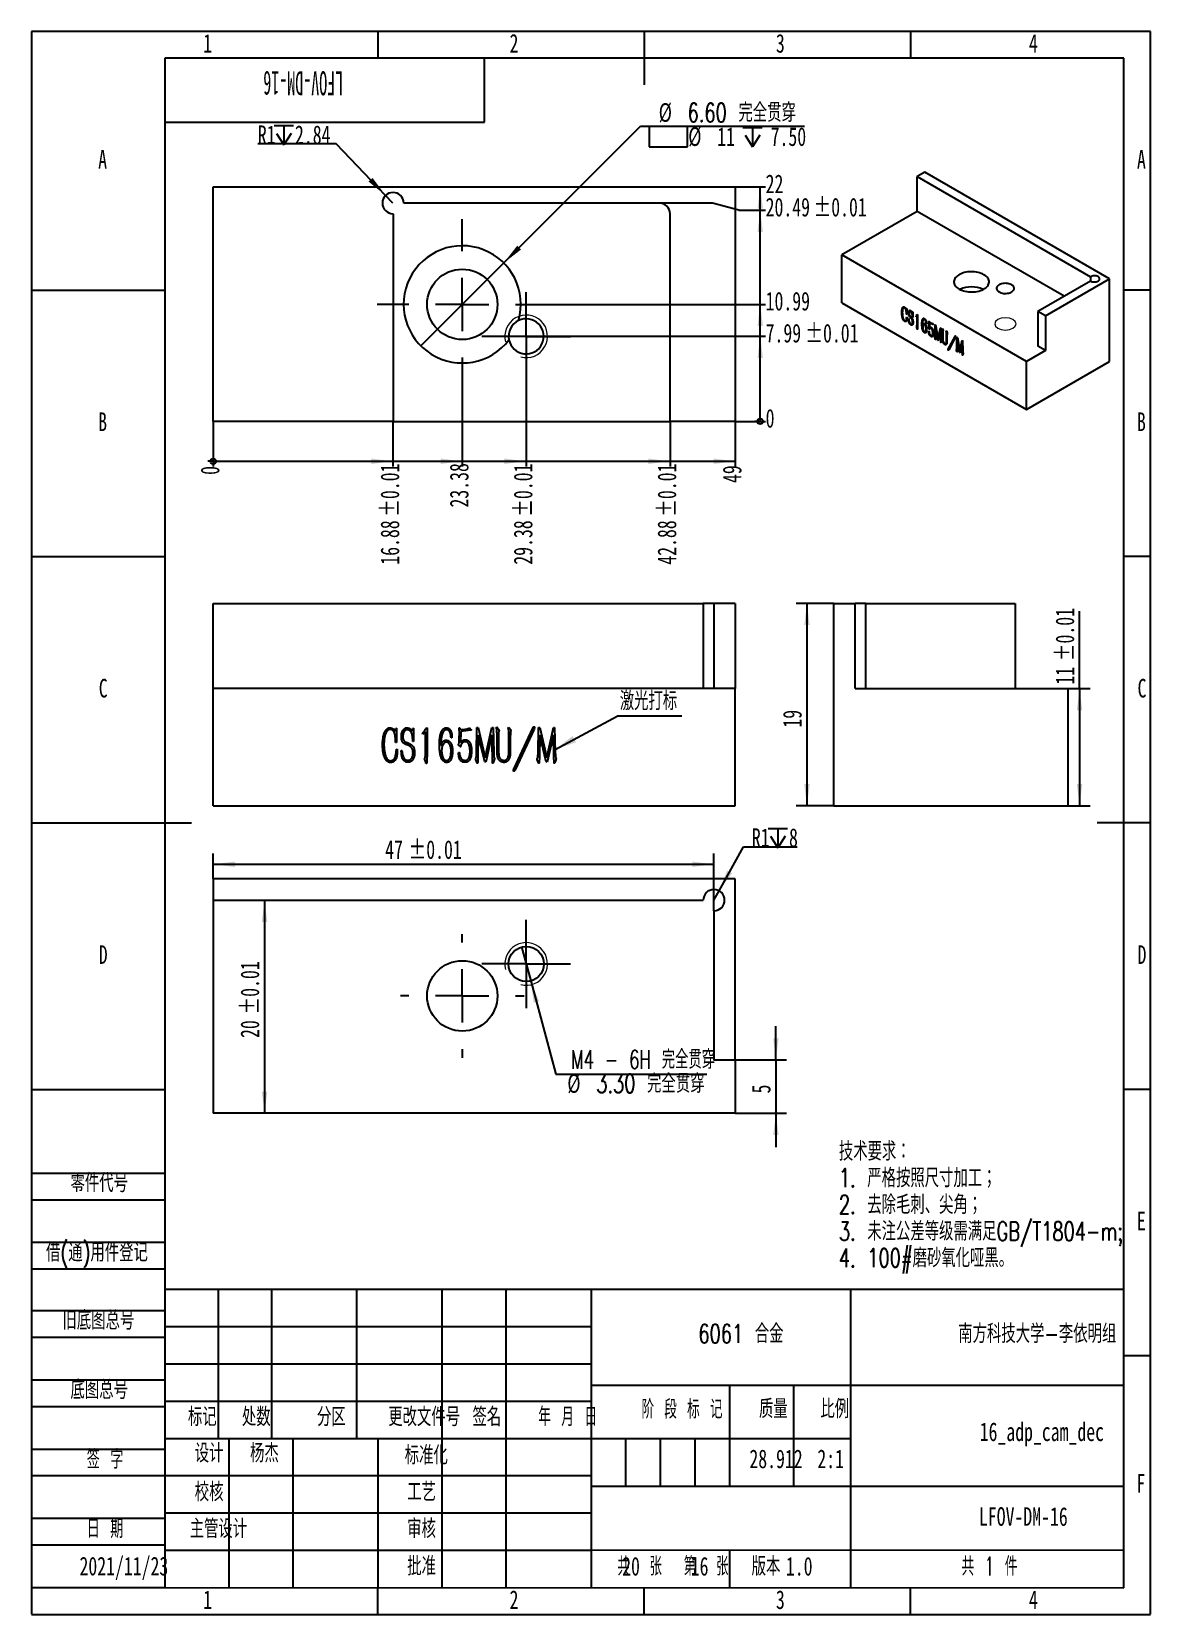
# Model space of a CAD drawing. Header units: millimetres. Extents: x 0 to 210, y 0 to 297.
import ezdxf

# ---------------------------------------------------------------- set-up
doc = ezdxf.new("R2010")
doc.units = ezdxf.units.MM
doc.layers.add('图框', color=7, linetype='Continuous')
doc.layers.add('图纸格式', color=7, linetype='Continuous')
doc.layers.add('根据设置的颜色创建', color=7, linetype='Continuous', lineweight=25)
doc.styles.add('SLDTEXTSTYLE0', font='TXT', dxfattribs={"width": 0.7, "bigfont": 'bigfont'})
doc.styles.add('SLDTEXTSTYLE1', font='TXT', dxfattribs={"width": 0.62, "bigfont": 'bigfont'})
doc.styles.add('SLDTEXTSTYLE2', font='TXT', dxfattribs={"width": 0.614286, "bigfont": 'bigfont'})
doc.styles.add('SLDTEXTSTYLE3', font='TXT', dxfattribs={"width": 0.6, "bigfont": 'bigfont'})
doc.styles.add('SLDTEXTSTYLE4', font='TXT', dxfattribs={"width": 0.633333, "bigfont": 'bigfont'})
doc.styles.add('SLDTEXTSTYLE5', font='TXT', dxfattribs={"width": 0.7})
doc.styles.add('SLDTEXTSTYLE6', font='TXT', dxfattribs={"width": 0.49})
doc.styles.add('SLDTEXTSTYLE7', font='TXT', dxfattribs={"width": 0.65, "bigfont": 'bigfont'})
doc.dimstyles.new('SLDDIMSTYLE0', dxfattribs={"dimtxt": 0.18, "dimasz": 4.08, "dimexe": 0, "dimexo": 0.0625, "dimgap": 0, "dimtad": 0, "dimtih": 1, "dimtoh": 1, "dimdec": 0, "dimrnd": 1e-09, "dimzin": 0, "dimdsep": 46, "dimtxsty": 'Standard', "dimsah": 1, "dimcen": 0.09, "dimadec": 0, "dimazin": 0, "dimtfac": 4.08, "dimtdec": 0, "dimtofl": 0, "dimtmove": 0, "dimatfit": 3, "dimfxl": 0, "dimfrac": 2, "dimtolj": 1, "dimtzin": 0, "dimarcsym": 0})
doc.dimstyles.new('SLDDIMSTYLE1', dxfattribs={"dimtxt": 3.5, "dimasz": 4.08, "dimexe": 0, "dimexo": 0.0625, "dimgap": 0.875, "dimtad": 2, "dimlfac": 0.5, "dimrnd": 1e-09, "dimzin": 12, "dimdsep": 46, "dimtxsty": 'SLDTEXTSTYLE5', "dimsah": 1, "dimcen": 0.09, "dimadec": 0, "dimazin": 3, "dimtol": 1, "dimtp": 0.01, "dimtm": 0.01, "dimtfac": 1, "dimtofl": 0, "dimtmove": 0, "dimatfit": 3, "dimfxl": 0, "dimfrac": 2, "dimtolj": 1, "dimarcsym": 0})
doc.dimstyles.new('SLDDIMSTYLE2', dxfattribs={"dimtxt": 3.5, "dimasz": 4.08, "dimexe": 0, "dimexo": 0.0625, "dimgap": 0.875, "dimtad": 2, "dimlfac": 0.5, "dimrnd": 1e-09, "dimzin": 12, "dimdsep": 46, "dimtxsty": 'SLDTEXTSTYLE5', "dimsah": 1, "dimcen": 0.09, "dimadec": 0, "dimazin": 3, "dimtfac": 1, "dimtofl": 0, "dimtmove": 0, "dimatfit": 3, "dimfxl": 0, "dimfrac": 2, "dimtolj": 1, "dimtzin": 12, "dimarcsym": 0})
doc.dimstyles.new('SLDDIMSTYLE3', dxfattribs={"dimtxt": 3.5, "dimasz": 0.338667, "dimexe": 0, "dimexo": 0.0625, "dimgap": 0.875, "dimtad": 0, "dimtih": 1, "dimtoh": 1, "dimdec": 0, "dimlfac": 0.5, "dimrnd": 1e-09, "dimdsep": 46, "dimtxsty": 'SLDTEXTSTYLE5', "dimblk1": 'ORIGIN', "dimblk2": 'ORIGIN', "dimsah": 1, "dimcen": 0.09, "dimadec": 0, "dimazin": 2, "dimtfac": 1, "dimtdec": 0, "dimtofl": 0, "dimtmove": 0, "dimatfit": 3, "dimldrblk": 'ORIGIN', "dimfxl": 0, "dimfrac": 2, "dimtolj": 1, "dimtzin": 12, "dimarcsym": 0})
doc.dimstyles.new('SLDDIMSTYLE4', dxfattribs={"dimtxt": 3.5, "dimasz": 4.08, "dimexe": 0, "dimexo": 0.0625, "dimgap": 0.875, "dimtad": 0, "dimtih": 1, "dimtoh": 1, "dimlfac": 0.5, "dimrnd": 1e-09, "dimzin": 12, "dimdsep": 46, "dimtxsty": 'SLDTEXTSTYLE5', "dimsah": 1, "dimcen": 0.09, "dimadec": 0, "dimazin": 3, "dimtol": 1, "dimtp": 0.01, "dimtm": 0.01, "dimtfac": 1, "dimtofl": 0, "dimtmove": 0, "dimatfit": 3, "dimfxl": 0, "dimfrac": 2, "dimtolj": 1, "dimarcsym": 0})
doc.dimstyles.new('SLDDIMSTYLE5', dxfattribs={"dimtxt": 3.5, "dimasz": 4.08, "dimexe": 0, "dimexo": 0.0625, "dimgap": 0.875, "dimtad": 0, "dimtih": 1, "dimtoh": 1, "dimlfac": 0.5, "dimrnd": 1e-09, "dimzin": 12, "dimdsep": 46, "dimtxsty": 'SLDTEXTSTYLE5', "dimsah": 1, "dimcen": 0.09, "dimadec": 0, "dimazin": 3, "dimtfac": 1, "dimtofl": 0, "dimtmove": 0, "dimatfit": 3, "dimfxl": 0, "dimfrac": 2, "dimtolj": 1, "dimtzin": 12, "dimarcsym": 0})
doc.dimstyles.new('SLDDIMSTYLE6', dxfattribs={"dimtxt": 3.5, "dimasz": 4.08, "dimexe": 0, "dimexo": 0.0625, "dimgap": 0.875, "dimtad": 0, "dimtih": 1, "dimtoh": 1, "dimlfac": 0.5, "dimrnd": 1e-09, "dimzin": 4, "dimdsep": 46, "dimtxsty": 'SLDTEXTSTYLE5', "dimblk1": 'NONE', "dimsah": 1, "dimcen": 0, "dimadec": 0, "dimazin": 1, "dimtfac": 1, "dimtmove": 0, "dimatfit": 3, "dimldrblk": 'NONE', "dimfxl": 0, "dimfrac": 2, "dimtolj": 1, "dimtzin": 12, "dimarcsym": 0})
doc.dimstyles.new('SLDDIMSTYLE7', dxfattribs={"dimtxt": 3.5, "dimasz": 4.08, "dimexe": 0, "dimexo": 0.0625, "dimgap": 0.875, "dimtad": 0, "dimtih": 1, "dimtoh": 1, "dimlfac": 0.5, "dimrnd": 1e-09, "dimzin": 12, "dimdsep": 46, "dimtxsty": 'SLDTEXTSTYLE5', "dimsah": 1, "dimcen": 0, "dimadec": 0, "dimazin": 3, "dimtfac": 1, "dimtofl": 0, "dimtmove": 0, "dimatfit": 3, "dimfxl": 0, "dimfrac": 2, "dimtolj": 1, "dimtzin": 12, "dimarcsym": 0})
doc.dimstyles.new('SLDDIMSTYLE8', dxfattribs={"dimtxt": 3.5, "dimasz": 4.08, "dimexe": 0, "dimexo": 0.0625, "dimgap": 0.875, "dimtad": 0, "dimtih": 1, "dimtoh": 1, "dimdec": 6, "dimlfac": 0.5, "dimrnd": 1e-09, "dimzin": 12, "dimdsep": 46, "dimtxsty": 'SLDTEXTSTYLE5', "dimblk1": 'NONE', "dimsah": 1, "dimcen": 0, "dimadec": 0, "dimazin": 3, "dimtfac": 1, "dimtmove": 0, "dimatfit": 3, "dimldrblk": 'NONE', "dimfxl": 0, "dimfrac": 2, "dimtolj": 1, "dimtzin": 12, "dimarcsym": 0})
doc.dimstyles.new('SLDDIMSTYLE9', dxfattribs={"dimtxt": 3.5, "dimasz": 4.08, "dimexe": 0, "dimexo": 0.0625, "dimgap": 0.875, "dimtad": 2, "dimlfac": 0.5, "dimrnd": 1e-09, "dimzin": 12, "dimdsep": 46, "dimtxsty": 'SLDTEXTSTYLE5', "dimsah": 1, "dimcen": 0.09, "dimadec": 0, "dimazin": 3, "dimtfac": 1, "dimtmove": 0, "dimatfit": 0, "dimfxl": 0, "dimfrac": 2, "dimtolj": 1, "dimtzin": 12, "dimarcsym": 0})

msp = doc.modelspace()

# ---------------------------------------------------------------- texts
at = {"color": 7, "linetype": 'Continuous', "lineweight": 0, "char_height": 3.5, "attachment_point": 2, "style": 'SLDTEXTSTYLE5'}
for s, insert in [('1', (33.0444444, 296.5628364)), ('2', (90.5444444, 296.5628364)), ('3', (140.5444444, 296.5628364)), ('4', (188.0444444, 296.5628364))]:
    msp.add_mtext(s, dxfattribs=dict(at, insert=insert))
at = {"layer": '图框', "insert": (50.9807446, 285.064406), "char_height": 4.5, "attachment_point": 2, "rotation": 180, "style": 'SLDTEXTSTYLE6'}
msp.add_mtext('LFOV-DM-16', dxfattribs=at)
at = {"layer": '图框', "char_height": 3.5}
for s, insert, attachment_point, style in [('A', (13.3203125, 274.7857757), 2, 'SLDTEXTSTYLE5'), ('A', (208.3203125, 274.7857757), 2, 'SLDTEXTSTYLE5'), ('B', (13.3203125, 225.5357757), 2, 'SLDTEXTSTYLE5'), ('B', (208.3203125, 225.5357757), 2, 'SLDTEXTSTYLE5'), ('C', (13.4272569, 175.5357757), 2, 'SLDTEXTSTYLE5'), ('C', (208.4272569, 175.5357757), 2, 'SLDTEXTSTYLE5'), ('D', (13.4296875, 125.5357757), 2, 'SLDTEXTSTYLE5'), ('D', (208.4296875, 125.5357757), 2, 'SLDTEXTSTYLE5'), ('零件代号', (7.2921167, 82.703292), 1, 'SLDTEXTSTYLE0'), ('E', (208.3178819, 75.5357757), 2, 'SLDTEXTSTYLE5'), ('借(通)用件登记', (2.7046163, 69.6777326), 1, 'SLDTEXTSTYLE0'), ('旧底图总号', (5.7921164, 56.9053), 1, 'SLDTEXTSTYLE0'), ('6061 合金', (133.1513393, 54.3990529), 2, 'SLDTEXTSTYLE0'), ('南方科技大学-李依明组', (188.7790183, 54.3990529), 2, 'SLDTEXTSTYLE0'), ('底图总号', (7.2921167, 43.8852641), 1, 'SLDTEXTSTYLE0'), ('标记', (32.0401075, 38.7885598), 2, 'SLDTEXTSTYLE0'), ('处数', (42.160637, 38.7885598), 2, 'SLDTEXTSTYLE0'), ('分区', (56.2599008, 38.7885598), 2, 'SLDTEXTSTYLE0'), ('更改文件号', (73.6804743, 38.7885598), 2, 'SLDTEXTSTYLE0'), ('签名', (85.4411077, 38.7885598), 2, 'SLDTEXTSTYLE0'), ('年 月 日', (100.6172965, 38.7885598), 2, 'SLDTEXTSTYLE1'), ('阶 段 标 记', (122.0830501, 40.2162471), 2, 'SLDTEXTSTYLE2'), ('质量', (139.226661, 40.2861817), 2, 'SLDTEXTSTYLE0'), ('比例', (150.7591423, 40.2861817), 2, 'SLDTEXTSTYLE0'), ('16_adp_cam_dec', (189.6321441, 35.9934112), 2, 'SLDTEXTSTYLE5'), ('签 字', (13.7674931, 30.806994), 2, 'SLDTEXTSTYLE4'), ('设计', (33.310827, 31.9727612), 2, 'SLDTEXTSTYLE0'), ('杨杰', (43.691887, 31.9727615), 2, 'SLDTEXTSTYLE0'), ('标准化', (74.0740412, 31.5920386), 2, 'SLDTEXTSTYLE0'), ('28.912', (139.7349019, 30.9083536), 2, 'SLDTEXTSTYLE5'), ('2:1', (149.9862256, 30.9083536), 2, 'SLDTEXTSTYLE5'), ('校核', (33.310827, 24.7021677), 2, 'SLDTEXTSTYLE0'), ('工艺', (73.1966105, 24.7021677), 2, 'SLDTEXTSTYLE0'), ('F', (208.2243055, 26.2857757), 2, 'SLDTEXTSTYLE5'), ('日 期', (13.7674931, 17.7869982), 2, 'SLDTEXTSTYLE4'), ('主管设计', (35.0608271, 17.7879105), 2, 'SLDTEXTSTYLE0'), ('审核', (73.1966105, 17.7973832), 2, 'SLDTEXTSTYLE0'), ('LFOV-DM-16', (186.158879, 20.0842047), 2, 'SLDTEXTSTYLE5'), ('2021/11/23', (17.3105192, 10.7783984), 2, 'SLDTEXTSTYLE5'), ('批准', (73.199041, 10.7783982), 2, 'SLDTEXTSTYLE0'), ('共  张', (114.1366995, 10.7483197), 2, 'SLDTEXTSTYLE3'), ('20', (110.8485013, 10.74832), 1, 'SLDTEXTSTYLE5'), ('第  张', (126.6114846, 10.7483197), 2, 'SLDTEXTSTYLE3'), ('16', (123.7235415, 10.74832), 1, 'SLDTEXTSTYLE5'), ('版本', (137.8522733, 10.7483197), 2, 'SLDTEXTSTYLE0'), ('1.0', (141.5890189, 10.74832), 1, 'SLDTEXTSTYLE5'), ('共 1 件', (174.5523602, 10.7483197), 1, 'SLDTEXTSTYLE1'), ('1', (33.0444444, 4.4756795), 2, 'SLDTEXTSTYLE5'), ('2', (90.5444444, 4.4756795), 2, 'SLDTEXTSTYLE5'), ('3', (140.5444444, 4.4756795), 2, 'SLDTEXTSTYLE5'), ('4', (188.0444444, 4.4756795), 2, 'SLDTEXTSTYLE5')]:
    msp.add_mtext(s, dxfattribs=dict(at, insert=insert, attachment_point=attachment_point, style=style))

# ---------------------------------------------------------------- blocks, each defined once
blk = doc.blocks.new('SW_NOTE_0')
at = {"layer": '图纸格式', "color": 0, "char_height": 3.5, "attachment_point": 1, "style": 'SLDTEXTSTYLE0'}
for s, insert in [('技术要求：', (0, 4.51)), ('1. 严格按照尺寸加工；', (0, -0.49)), ('2. 去除毛刺、尖角；', (0, -5.49)), ('3. 未注公差等级需满足GB/T1804-m;', (0, -10.49)), ('4. 100#磨砂氧化哑黑。', (0, -15.49))]:
    blk.add_mtext(s, dxfattribs=dict(at, insert=insert))
blk = doc.blocks.new('SW_NOTE_0_1')
at = {"layer": '根据设置的颜色创建', "color": 0}
blk.add_line((12.13, 0), (0, 0), dxfattribs=at)
at = {"layer": '根据设置的颜色创建', "color": 0, "insert": (0.5, 4.6), "char_height": 3.5, "attachment_point": 1, "style": 'SLDTEXTSTYLE0'}
blk.add_mtext('激光打标', dxfattribs=at)
blk = doc.blocks.new('_D')
at = {"layer": '根据设置的颜色创建'}
for p, q in [((196.72, 173.71), (196.72, 188.26)), ((194.6, 173.71), (198.72, 173.71)), ((196.72, 173.71), (196.72, 151.71)), ((194.6, 151.71), (198.72, 151.71))]:
    blk.add_line(p, q, dxfattribs=at)
for points in [[(196.72, 173.71), (196.21, 169.63), (197.22, 169.63)], [(196.72, 151.71), (197.22, 155.79), (196.21, 155.79)]]:
    blk.add_solid(points, dxfattribs=at)
at = {"layer": '根据设置的颜色创建', "char_height": 3.5, "attachment_point": 1, "rotation": 90, "style": 'SLDTEXTSTYLE5'}
for s, insert in [('±0.01', (192.2, 178.84)), ('11', (192.2, 174.45))]:
    blk.add_mtext(s, dxfattribs=dict(at, insert=insert))
blk = doc.blocks.new('_D_1')
at = {"layer": '根据设置的颜色创建'}
for p, q in [((150.6, 189.71), (143.54, 189.71)), ((145.54, 189.71), (145.54, 151.71)), ((150.6, 151.71), (143.54, 151.71))]:
    blk.add_line(p, q, dxfattribs=at)
for points in [[(145.54, 189.71), (145.04, 185.63), (146.05, 185.63)], [(145.54, 151.71), (146.05, 155.79), (145.04, 155.79)]]:
    blk.add_solid(points, dxfattribs=at)
at = {"layer": '根据设置的颜色创建', "insert": (141.03, 166.39), "char_height": 3.5, "attachment_point": 1, "rotation": 90, "style": 'SLDTEXTSTYLE5'}
blk.add_mtext('19', dxfattribs=at)
blk = doc.blocks.new('_Origin')
at = {"color": 0, "linetype": 'ByBlock', "lineweight": -2}
blk.add_line((0, 0), (-1, 0), dxfattribs=at)
blk.add_circle((0, 0), 0.5, dxfattribs=at)
blk = doc.blocks.new('_D_2')
at = {"layer": '根据设置的颜色创建'}
blk.add_line((34.08, 223.85), (34.08, 215.36), dxfattribs=at)
at = {"layer": '根据设置的颜色创建', "xscale": 1.016, "yscale": 1.016}
blk.add_blockref('_Origin', (34.08, 216.37), dxfattribs=at)
at = {"layer": '根据设置的颜色创建', "insert": (31.73, 213.82), "char_height": 3.5, "attachment_point": 1, "rotation": 90, "style": 'SLDTEXTSTYLE5'}
blk.add_mtext('0', dxfattribs=at)
blk = doc.blocks.new('_D_3')
at = {"layer": '根据设置的颜色创建'}
for p, q in [((67.83, 223.85), (67.83, 215.36)), ((34.08, 216.37), (67.83, 216.37))]:
    blk.add_line(p, q, dxfattribs=at)
blk.add_solid([(67.83, 216.37), (63.75, 216.88), (63.75, 215.87)], dxfattribs=at)
at = {"layer": '根据设置的颜色创建', "char_height": 3.5, "attachment_point": 1, "rotation": 90, "style": 'SLDTEXTSTYLE5'}
for s, insert in [('±0.01', (65.49, 205.94)), ('16.88', (65.49, 196.96))]:
    blk.add_mtext(s, dxfattribs=dict(at, insert=insert))
blk = doc.blocks.new('_D_4')
at = {"layer": '根据设置的颜色创建'}
for p, q in [((80.83, 229.82), (80.83, 215.36)), ((67.83, 216.37), (80.83, 216.37))]:
    blk.add_line(p, q, dxfattribs=at)
blk.add_solid([(80.83, 216.37), (76.75, 216.88), (76.75, 215.87)], dxfattribs=at)
at = {"layer": '根据设置的颜色创建', "insert": (78.49, 207.69), "char_height": 3.5, "attachment_point": 1, "rotation": 90, "style": 'SLDTEXTSTYLE5'}
blk.add_mtext('23.38', dxfattribs=at)
blk = doc.blocks.new('_D_5')
at = {"layer": '根据设置的颜色创建'}
for p, q in [((92.83, 239.82), (92.83, 215.36)), ((80.83, 216.37), (92.83, 216.37))]:
    blk.add_line(p, q, dxfattribs=at)
blk.add_solid([(92.83, 216.37), (88.75, 216.88), (88.75, 215.87)], dxfattribs=at)
at = {"layer": '根据设置的颜色创建', "char_height": 3.5, "attachment_point": 1, "rotation": 90, "style": 'SLDTEXTSTYLE5'}
for s, insert in [('±0.01', (90.49, 205.94)), ('29.38', (90.49, 196.96))]:
    blk.add_mtext(s, dxfattribs=dict(at, insert=insert))
blk = doc.blocks.new('_D_6')
at = {"layer": '根据设置的颜色创建'}
for p, q in [((119.83, 223.85), (119.83, 215.36)), ((92.83, 216.37), (119.83, 216.37))]:
    blk.add_line(p, q, dxfattribs=at)
blk.add_solid([(119.83, 216.37), (115.75, 216.88), (115.75, 215.87)], dxfattribs=at)
at = {"layer": '根据设置的颜色创建', "char_height": 3.5, "attachment_point": 1, "rotation": 90, "style": 'SLDTEXTSTYLE5'}
for s, insert in [('±0.01', (117.49, 205.94)), ('42.88', (117.49, 196.96))]:
    blk.add_mtext(s, dxfattribs=dict(at, insert=insert))
blk = doc.blocks.new('_D_7')
at = {"layer": '根据设置的颜色创建'}
for p, q in [((132.08, 223.85), (132.08, 215.36)), ((119.83, 216.37), (132.08, 216.37))]:
    blk.add_line(p, q, dxfattribs=at)
blk.add_solid([(132.08, 216.37), (128, 216.88), (128, 215.87)], dxfattribs=at)
at = {"layer": '根据设置的颜色创建', "insert": (129.73, 212.29), "char_height": 3.5, "attachment_point": 1, "rotation": 90, "style": 'SLDTEXTSTYLE5'}
blk.add_mtext('49', dxfattribs=at)
blk = doc.blocks.new('_D_8')
at = {"layer": '根据设置的颜色创建'}
blk.add_line((132.08, 223.85), (137.78, 223.85), dxfattribs=at)
at = {"layer": '根据设置的颜色创建', "xscale": 1.016, "yscale": 1.016}
blk.add_blockref('_Origin', (136.76, 223.85), dxfattribs=at)
at = {"layer": '根据设置的颜色创建', "insert": (137.78, 226.19), "char_height": 3.5, "attachment_point": 1, "style": 'SLDTEXTSTYLE5'}
blk.add_mtext('0', dxfattribs=at)
blk = doc.blocks.new('_D_9')
at = {"layer": '根据设置的颜色创建'}
for p, q in [((92.83, 239.82), (137.78, 239.82)), ((136.76, 223.85), (136.76, 239.82))]:
    blk.add_line(p, q, dxfattribs=at)
blk.add_solid([(136.76, 239.82), (136.26, 235.74), (137.27, 235.74)], dxfattribs=at)
at = {"layer": '根据设置的颜色创建', "char_height": 3.5, "attachment_point": 1, "style": 'SLDTEXTSTYLE5'}
for s, insert in [('7.99', (137.78, 242.17)), ('±0.01', (145.22, 242.17))]:
    blk.add_mtext(s, dxfattribs=dict(at, insert=insert))
blk = doc.blocks.new('_D_10')
at = {"layer": '根据设置的颜色创建'}
for p, q in [((96.83, 245.82), (137.78, 245.82)), ((136.76, 239.82), (136.76, 245.82))]:
    blk.add_line(p, q, dxfattribs=at)
blk.add_solid([(136.76, 245.82), (136.26, 241.74), (137.27, 241.74)], dxfattribs=at)
at = {"layer": '根据设置的颜色创建', "insert": (137.78, 248.17), "char_height": 3.5, "attachment_point": 1, "style": 'SLDTEXTSTYLE5'}
blk.add_mtext('10.99', dxfattribs=at)
blk = doc.blocks.new('_D_11')
at = {"layer": '根据设置的颜色创建'}
for p, q in [((127.78, 264.82), (117.83, 264.82)), ((132.78, 263.47), (127.78, 264.82)), ((132.78, 263.47), (137.78, 263.47)), ((136.76, 245.82), (136.76, 263.47))]:
    blk.add_line(p, q, dxfattribs=at)
blk.add_solid([(136.76, 263.47), (136.26, 259.39), (137.27, 259.39)], dxfattribs=at)
at = {"layer": '根据设置的颜色创建', "char_height": 3.5, "attachment_point": 1, "style": 'SLDTEXTSTYLE5'}
for s, insert in [('20.49', (137.78, 265.82)), ('±0.01', (146.76, 265.82))]:
    blk.add_mtext(s, dxfattribs=dict(at, insert=insert))
blk = doc.blocks.new('_D_12')
at = {"layer": '根据设置的颜色创建'}
for p, q in [((132.08, 267.85), (137.78, 267.85)), ((136.76, 263.47), (136.76, 267.85))]:
    blk.add_line(p, q, dxfattribs=at)
blk.add_solid([(136.76, 267.85), (136.26, 263.77), (137.27, 263.77)], dxfattribs=at)
at = {"layer": '根据设置的颜色创建', "insert": (137.78, 270.19), "char_height": 3.5, "attachment_point": 1, "style": 'SLDTEXTSTYLE5'}
blk.add_mtext('22', dxfattribs=at)
blk = doc.blocks.new('SW_SYMBOL_HOLE_SPOT')
at = {"layer": '根据设置的颜色创建', "color": 0}
for p, q in [((0, 875), (0, 75)), ((1600, 75), (1600, 875)), ((0, 75), (1600, 75))]:
    blk.add_line(p, q, dxfattribs=at)
blk = doc.blocks.new('SW_SYMBOL_HOLE_DEPTH')
at = {"layer": '根据设置的颜色创建', "color": 0}
for p, q in [((0, 875), (800, 875)), ((400, 875), (400, 75)), ((100, 555), (400, 75)), ((700, 555), (400, 75))]:
    blk.add_line(p, q, dxfattribs=at)
blk = doc.blocks.new('_D_13')
at = {"layer": '根据设置的颜色创建'}
for p, q in [((88.62, 253.59), (114.31, 279.24)), ((114.31, 279.24), (145.07, 279.24)), ((73.05, 238.05), (88.62, 253.59))]:
    blk.add_line(p, q, dxfattribs=at)
blk.add_solid([(88.62, 253.59), (91.86, 256.11), (91.15, 256.83)], dxfattribs=at)
at = {"layer": '根据设置的颜色创建', "xscale": 0.004511737089201878, "yscale": 0.004511737089201878, "zscale": 0.004511737089201878}
for name, p in [('SW_SYMBOL_HOLE_SPOT', (115.9, 275.06)), ('SW_SYMBOL_HOLE_DEPTH', (133.51, 275.06))]:
    blk.add_blockref(name, p, dxfattribs=at)
at = {"layer": '根据设置的颜色创建', "char_height": 3.5, "attachment_point": 1}
for s, insert, style in [('%%c', (117.71, 283.58), 'SLDTEXTSTYLE5'), ('6.60 完全贯穿', (123.14, 283.56), 'SLDTEXTSTYLE0'), ('%%c', (123.26, 279.06), 'SLDTEXTSTYLE5'), ('11', (128.69, 279.05), 'SLDTEXTSTYLE5'), ('7.50', (138.72, 279.05), 'SLDTEXTSTYLE5')]:
    blk.add_mtext(s, dxfattribs=dict(at, insert=insert, style=style))
blk = doc.blocks.new('_None')
blk = doc.blocks.new('_D_14')
at = {"layer": '根据设置的颜色创建'}
for p, q in [((57.15, 275.93), (42.46, 275.93)), ((66.45, 266.26), (57.15, 275.93)), ((67.83, 264.82), (66.45, 266.26))]:
    blk.add_line(p, q, dxfattribs=at)
blk.add_solid([(66.45, 266.26), (63.99, 269.55), (63.25, 268.85)], dxfattribs=at)
at = {"layer": '根据设置的颜色创建', "xscale": 0.004511737089201878, "yscale": 0.004511737089201878, "zscale": 0.004511737089201878}
blk.add_blockref('SW_SYMBOL_HOLE_DEPTH', (45.53, 275.41), dxfattribs=at)
at = {"layer": '根据设置的颜色创建', "char_height": 3.5, "attachment_point": 1, "style": 'SLDTEXTSTYLE5'}
for s, insert in [('R1', (42.46, 279.4)), ('2.84', (49.43, 279.4))]:
    blk.add_mtext(s, dxfattribs=dict(at, insert=insert))
blk = doc.blocks.new('SW_CENTERMARKSYMBOL_0')
at = {"layer": '根据设置的颜色创建', "color": 0}
for p, q in [((0, 10), (0, 16)), ((0, 0), (0, 5)), ((-10, 0), (-16, 0)), ((0, 0), (-5, 0)), ((0, 0), (0, -5)), ((0, 0), (5, 0)), ((10, 0), (16, 0)), ((0, -10), (0, -16))]:
    blk.add_line(p, q, dxfattribs=at)
blk = doc.blocks.new('SW_CENTERMARKSYMBOL_1')
at = {"layer": '根据设置的颜色创建', "color": 0}
for p, q in [((0, 5), (0, 8.3)), ((0, 0), (0, 5)), ((-5, 0), (-8.3, 0)), ((0, 0), (-5, 0)), ((0, 0), (0, -5)), ((0, 0), (5, 0)), ((5, 0), (8.3, 0)), ((0, -5), (0, -8.3))]:
    blk.add_line(p, q, dxfattribs=at)
blk = doc.blocks.new('_D_15')
at = {"layer": '根据设置的颜色创建'}
for p, q in [((91.98, 125.22), (93.69, 118.85)), ((93.69, 118.85), (98.38, 101.35)), ((98.38, 101.35), (126.72, 101.35))]:
    blk.add_line(p, q, dxfattribs=at)
blk.add_solid([(93.69, 118.85), (94.25, 114.77), (95.23, 115.04)], dxfattribs=at)
at = {"layer": '根据设置的颜色创建', "char_height": 3.5, "attachment_point": 1}
for s, insert, style in [('M4 - 6H 完全贯穿', (101.28, 105.86), 'SLDTEXTSTYLE7'), ('%%c', (100.56, 101.36), 'SLDTEXTSTYLE5'), ('3.30 完全贯穿', (105.99, 101.34), 'SLDTEXTSTYLE0')]:
    blk.add_mtext(s, dxfattribs=dict(at, insert=insert, style=style))
blk = doc.blocks.new('_D_16')
at = {"layer": '根据设置的颜色创建'}
for p, q in [((34.08, 138.01), (34.08, 142.74)), ((128.08, 132.01), (128.08, 142.74)), ((34.08, 140.74), (128.08, 140.74))]:
    blk.add_line(p, q, dxfattribs=at)
for points in [[(34.08, 140.74), (38.16, 140.23), (38.16, 141.25)], [(128.08, 140.74), (124, 141.25), (124, 140.23)]]:
    blk.add_solid(points, dxfattribs=at)
at = {"layer": '根据设置的颜色创建', "char_height": 3.5, "attachment_point": 1, "style": 'SLDTEXTSTYLE5'}
for s, insert in [('±0.01', (70.74, 145.25)), ('47', (66.36, 145.25))]:
    blk.add_mtext(s, dxfattribs=dict(at, insert=insert))
blk = doc.blocks.new('_D_17')
at = {"layer": '根据设置的颜色创建'}
blk.add_line((43.72, 134.01), (43.72, 94.01), dxfattribs=at)
for points in [[(43.72, 134.01), (43.21, 129.93), (44.23, 129.93)], [(43.72, 94.01), (44.23, 98.09), (43.21, 98.09)]]:
    blk.add_solid(points, dxfattribs=at)
at = {"layer": '根据设置的颜色创建', "char_height": 3.5, "attachment_point": 1, "rotation": 90, "style": 'SLDTEXTSTYLE5'}
for s, insert in [('±0.01', (39.21, 112.53)), ('20', (39.21, 108.14))]:
    blk.add_mtext(s, dxfattribs=dict(at, insert=insert))
blk = doc.blocks.new('_D_18')
at = {"layer": '根据设置的颜色创建'}
for p, q in [((139.71, 104.01), (139.71, 110.36)), ((132.08, 104.01), (141.71, 104.01)), ((139.71, 104.01), (139.71, 94.01)), ((132.08, 94.01), (141.71, 94.01)), ((139.71, 94.01), (139.71, 87.66))]:
    blk.add_line(p, q, dxfattribs=at)
for points in [[(139.71, 104.01), (140.21, 108.09), (139.2, 108.09)], [(139.71, 94.01), (139.2, 89.93), (140.21, 89.93)]]:
    blk.add_solid(points, dxfattribs=at)
at = {"layer": '根据设置的颜色创建', "insert": (135.19, 97.73), "char_height": 3.5, "attachment_point": 1, "rotation": 90, "style": 'SLDTEXTSTYLE5'}
blk.add_mtext('5', dxfattribs=at)
blk = doc.blocks.new('_D_19')
at = {"layer": '根据设置的颜色创建'}
for p, q in [((129.05, 135.76), (133.62, 144.03)), ((133.62, 144.03), (143.7, 144.03)), ((128.08, 134.01), (129.05, 135.76))]:
    blk.add_line(p, q, dxfattribs=at)
blk.add_solid([(129.05, 135.76), (131.46, 139.08), (130.57, 139.57)], dxfattribs=at)
at = {"layer": '根据设置的颜色创建', "xscale": 0.004511737089201878, "yscale": 0.004511737089201878, "zscale": 0.004511737089201878}
blk.add_blockref('SW_SYMBOL_HOLE_DEPTH', (138.27, 143.5), dxfattribs=at)
at = {"layer": '根据设置的颜色创建', "char_height": 3.5, "attachment_point": 1, "style": 'SLDTEXTSTYLE5'}
for s, insert in [('R1', (135.2, 147.49)), ('8', (142.17, 147.49))]:
    blk.add_mtext(s, dxfattribs=dict(at, insert=insert))
blk = doc.blocks.new('SW_CENTERMARKSYMBOL_2')
at = {"layer": '根据设置的颜色创建', "color": 0}
for p, q in [((0, 10), (0, 11.6)), ((0, 0), (0, 5)), ((-10, 0), (-11.6, 0)), ((0, 0), (-5, 0)), ((0, 0), (0, -5)), ((0, 0), (5, 0)), ((10, 0), (11.6, 0)), ((0, -10), (0, -11.6))]:
    blk.add_line(p, q, dxfattribs=at)
blk = doc.blocks.new('SW_CENTERMARKSYMBOL_3')
at = {"layer": '根据设置的颜色创建', "color": 0}
for p, q in [((0, 5), (0, 8.3)), ((0, 0), (0, 5)), ((-5, 0), (-8.3, 0)), ((0, 0), (-5, 0)), ((0, 0), (0, -5)), ((0, 0), (5, 0)), ((5, 0), (8.3, 0)), ((0, -5), (0, -8.3))]:
    blk.add_line(p, q, dxfattribs=at)

# ---------------------------------------------------------------- dimensions: what is measured, and where the dimension line sits
at = {"layer": '根据设置的颜色创建'}
dim = msp.add_diameter_dim_2p(p1=(73.0488479, 238.0473807), p2=(88.6181957, 253.5907204), text='<> 完全贯穿\\P{\\fGDT;v}%%c 11 {\\fGDT;x} 7.50\\P', dimstyle='SLDDIMSTYLE6', dxfattribs=at)
dim.commit()
dim.dimension.update_dxf_attribs({"geometry": '_D_13', "text_midpoint": (130.4843646, 279.0503774), "dimtype": 163})
for center, mpoint, text, picture, middle in [((67.8335218, 264.8190505), (66.4472041, 266.2606202), '<>{\\fGDT;x}2.84', '_D_14', (49.0111014, 277.5714461)), ((128.0775218, 134.0059226), (129.0451392, 135.7562702), '<>{\\fGDT;x}8', '_D_19', (139.4528742, 145.6681703))]:
    dim = msp.add_radius_dim(center=center, mpoint=mpoint, text=text, dimstyle='SLDDIMSTYLE7', dxfattribs=at)
    dim.commit()
    dim.dimension.update_dxf_attribs({"geometry": picture, "text_midpoint": middle, "dimtype": 164})
for feature_location, offset, dtype, origin, dimstyle, picture, middle in [((132.0775218, 267.848029), (5.7030564, 0), 0, (132.0775218, 223.848029), 'SLDDIMSTYLE5', '_D_12', (139.3166893, 267.848029)), ((117.8335218, 264.8190505), (19.9470564, -1.3455842), 0, (132.0775218, 223.848029), 'SLDDIMSTYLE4', '_D_11', (146.9826609, 263.4734663)), ((96.8335218, 245.8190505), (40.9470564, 0), 0, (132.0775218, 223.848029), 'SLDDIMSTYLE5', '_D_10', (141.6135641, 245.8190505)), ((92.8335218, 239.8190505), (44.9470564, 0), 0, (132.0775218, 223.848029), 'SLDDIMSTYLE4', '_D_9', (146.2097451, 239.8190505)), ((92.8335218, 239.8190505), (0, -24.4611301), 1, (34.0775218, 223.848029), 'SLDDIMSTYLE4', '_D_5', (92.8335218, 206.1582685)), ((80.8335218, 229.8190505), (0, -14.4611301), 1, (34.0775218, 223.848029), 'SLDDIMSTYLE5', '_D_4', (80.8335218, 211.522504)), ((132.0775218395, 223.8480290318), (5.7030563892, 0), 0, (132.0775218395, 223.8480290318), 'SLDDIMSTYLE3', '_D_8', (138.548633786, 223.8480290318)), ((34.0775218395, 223.8480290318), (0, -8.4901085996), 1, (34.0775218395, 223.8480290318), 'SLDDIMSTYLE3', '_D_2', (34.0775218395, 214.589864875)), ((67.8335218, 223.848029), (0, -8.4901086), 1, (34.0775218, 223.848029), 'SLDDIMSTYLE4', '_D_3', (67.8335218, 206.1606993)), ((119.8335218, 223.848029), (0, -8.4901086), 1, (34.0775218, 223.848029), 'SLDDIMSTYLE4', '_D_6', (119.8335218, 206.1582685)), ((132.0775218, 223.848029), (0, -8.4901086), 1, (34.0775218, 223.848029), 'SLDDIMSTYLE5', '_D_7', (132.0775218, 213.8242398))]:
    dim = msp.add_ordinate_dim(feature_location=feature_location, offset=offset, dtype=dtype, origin=origin, dimstyle=dimstyle, dxfattribs=at)
    dim.commit()
    dim.dimension.update_dxf_attribs({"geometry": picture, "text_midpoint": middle})
for base, p1, p2, dimstyle, picture, middle in [((196.7163657, 151.7058732), (194.5977849, 173.7058732), (194.5977849, 151.7058732), 'SLDDIMSTYLE1', '_D', (196.7163657, 181.3573495)), ((145.5439564, 151.7058732), (150.5977849, 189.7058732), (150.5977849, 151.7058732), 'SLDDIMSTYLE2', '_D_1', (145.5439564, 167.920106)), ((43.7218609, 94.0059226), (34.0775218, 134.0059226), (34.0775218, 94.0059226), 'SLDDIMSTYLE1', '_D_17', (43.7218609, 115.0440076)), ((139.7050456, 94.0059226), (132.0775218, 104.0059226), (132.0775218, 94.0059226), 'SLDDIMSTYLE9', '_D_18', (139.7050456, 98.5001698))]:
    dim = msp.add_linear_dim(base=base, p1=p1, p2=p2, angle=90, dimstyle=dimstyle, dxfattribs=at)
    dim.commit()
    dim.dimension.update_dxf_attribs({"geometry": picture, "text_midpoint": middle, "dimtype": 160})
dim = msp.add_linear_dim(base=(128.0775218, 140.7376345), p1=(34.0775218, 138.0059226), p2=(128.0775218, 132.0059226), dimstyle='SLDDIMSTYLE1', dxfattribs=at)
dim.commit()
dim.dimension.update_dxf_attribs({"geometry": '_D_16', "text_midpoint": (73.2595009, 140.7376345), "dimtype": 160})
dim = msp.add_diameter_dim_2p(p1=(91.9794934, 125.2224763), p2=(93.6875503, 118.8473259), text=' M4 - 6H 完全贯穿\\P%%c 3.30 完全贯穿\\P', dimstyle='SLDDIMSTYLE8', override={"dimpost": '<>'}, dxfattribs=at)
dim.commit()
dim.dimension.update_dxf_attribs({"geometry": '_D_15', "text_midpoint": (113.3437618, 101.2518411), "dimtype": 163})

# ---------------------------------------------------------------- linework, layer by layer
at = {"color": 7, "linetype": 'Continuous', "lineweight": 25}
for p, q in [((167.6638992, 270.6042501), (166.2496856, 269.787842)), ((202.3121315, 250.6022514), (167.6638992, 270.6042501)), ((34.0775218, 267.848029), (132.0775218, 267.848029)), ((34.0775218, 223.848029), (34.0775218, 267.848029)), ((132.0775218, 267.848029), (132.0775218, 223.848029)), ((166.2496856, 269.787842), (198.7765975, 251.0104554)), ((166.2496856, 263.2555155), (166.2496856, 269.787842)), ((117.8335218, 264.8190505), (69.8335218, 264.8190505)), ((67.8335218, 262.8190505), (67.8335218, 223.848029)), ((119.8335218, 223.848029), (119.8335218, 262.8190505)), ((166.2496856, 263.2555155), (152.10755, 255.0914344)), ((193.8259306, 247.3360881), (166.2496856, 263.2555155)), ((186.7557823, 235.0894356), (152.10755, 255.0914344)), ((152.10755, 246.1094855), (152.10755, 255.0914344)), ((198.7765975, 250.1940473), (188.8771026, 244.4791905)), ((190.2913162, 243.6627824), (202.3121315, 250.6022514)), ((198.7765975, 251.0104554), (198.7765975, 250.1940473)), ((202.3121315, 235.0879759), (202.3121315, 250.6022514)), ((152.10755, 246.1094855), (186.7557823, 226.1074867)), ((163.8714566, 245.3011855), (163.6656452, 245.1823732)), ((163.7968589, 245.2581212), (163.8201738, 245.324339)), ((163.977992, 245.2036602), (163.8936991, 245.1549989)), ((164.1642318, 244.91235), (164.1958731, 244.8283152)), ((164.1958731, 244.8283152), (164.2211861, 245.0560721)), ((164.2744489, 244.873676), (164.1958731, 244.8283152)), ((164.2744489, 244.0058969), (164.2069475, 243.9669292)), ((164.2744489, 243.9279615), (164.2069475, 243.9669292)), ((164.2211861, 245.0560721), (164.2744489, 245.0253241)), ((164.2744489, 245.0253241), (164.2744489, 243.9279615)), ((165.0242977, 244.6285443), (164.8153892, 244.507944)), ((165.1002257, 244.5600952), (164.997979, 244.5010695)), ((165.2790588, 244.2931328), (165.3217745, 244.1905255)), ((165.3217745, 244.1905255), (165.3576346, 244.4207193)), ((165.3929673, 244.2316243), (165.3217745, 244.1905255)), ((165.3929673, 243.8778138), (165.325466, 243.8388461)), ((165.3502516, 243.3891246), (165.325466, 243.8388461)), ((165.3576346, 244.4207193), (165.3929673, 244.3960593)), ((165.3929673, 244.3960593), (165.3929673, 243.3687281)), ((166.3020074, 243.826024), (165.9994248, 243.6513468)), ((166.0136633, 243.5730956), (165.9994248, 243.6513468)), ((166.3018609, 243.7394685), (166.0136633, 243.5730956)), ((166.1987647, 243.6513655), (166.0136633, 243.5730956)), ((166.1956006, 242.0418594), (166.1987647, 243.6513655)), ((166.3018125, 243.7108537), (166.1987647, 243.6513655)), ((166.2203862, 243.8526319), (166.2631019, 243.9187091)), ((166.2989748, 243.8980001), (166.2203862, 243.8526319)), ((166.2631019, 243.9187091), (166.3021261, 243.8961809)), ((166.3021261, 243.8961809), (166.2984347, 241.715157)), ((190.2913162, 243.6627824), (188.8771026, 244.4791905)), ((188.8771026, 244.4791905), (188.8771026, 237.946864)), ((190.2913162, 243.6627824), (190.2913162, 237.1304559)), ((164.2683466, 242.8227458), (163.9147932, 242.6186438)), ((164.0989025, 242.7527236), (164.2870117, 242.8613167)), ((164.2683466, 242.8227458), (164.2457656, 242.8375058)), ((164.2528273, 243.2212506), (164.2707574, 243.4283018)), ((164.3258004, 243.2633771), (164.2528273, 243.2212506)), ((164.2707574, 243.4283018), (164.3277116, 243.391769)), ((164.5813691, 243.1424199), (164.6314677, 243.1134986)), ((164.5956076, 242.9161892), (164.5813691, 243.1424199)), ((165.0223938, 243.4750276), (164.9088561, 243.4094837)), ((165.0623162, 243.2551243), (164.9088561, 243.4094837)), ((164.9768848, 243.5224538), (165.1013404, 243.3927551)), ((165.3905566, 242.1870872), (165.0370032, 241.9829851)), ((165.1669539, 243.3155304), (165.0623162, 243.2551243)), ((165.2330597, 242.1185782), (165.4527503, 242.2454028)), ((165.3929673, 243.4137839), (165.3502516, 243.3891246)), ((165.3929673, 243.3687281), (165.3502516, 243.3891246)), ((165.4579183, 242.5962897), (165.3681817, 242.5444859)), ((165.3905566, 242.1870872), (165.3729918, 242.1993592)), ((165.4377583, 242.168605), (165.3905566, 242.1870872)), ((166.2953375, 241.5531861), (166.1702876, 241.4809963)), ((166.2098391, 241.3101841), (166.1702876, 241.4809963)), ((166.2888879, 241.355818), (166.2098391, 241.3101841)), ((166.2272418, 241.2465485), (166.2098391, 241.3101841)), ((166.2838026, 241.2792003), (166.2272418, 241.2465485)), ((166.2719553, 241.1980715), (166.2525548, 241.1868719)), ((167.5753854, 242.2046478), (167.2218321, 242.0005458)), ((167.2249962, 242.1588781), (167.2218321, 242.0005458)), ((167.6224846, 242.1718201), (167.4158261, 242.0525187)), ((167.6200646, 243.1270258), (167.4345571, 243.0199346)), ((167.4782363, 242.0885474), (167.4736862, 242.1459381)), ((167.6850192, 242.1200253), (167.5777962, 242.0581268)), ((167.9233319, 240.6420155), (167.6347505, 240.475421)), ((167.7578688, 240.6429245), (167.9546788, 240.7565405)), ((167.9551361, 241.5361189), (167.8768061, 241.4908999)), ((167.951163, 242.2201383), (167.9015917, 242.1915214)), ((167.951163, 242.1629045), (167.9015917, 242.1915214)), ((167.9431843, 240.707674), (167.9080274, 240.7296092)), ((167.951163, 242.2944419), (167.951163, 242.1629045)), ((168.5256702, 241.4989787), (168.3936133, 241.4227439)), ((168.3936133, 241.4227439), (168.4331649, 241.4614171)), ((168.3973048, 240.7135995), (168.4009963, 240.8265636)), ((168.4469644, 240.7422674), (168.3973048, 240.7135995)), ((168.7545497, 241.5440268), (168.4009963, 241.3399248)), ((168.4758806, 241.2272725), (168.4009963, 241.3399248)), ((168.4009963, 240.8265636), (168.4400205, 240.8040354)), ((168.4257819, 242.6616949), (168.461642, 242.6574355)), ((168.4400205, 242.5262006), (168.4257819, 242.6616949)), ((168.4331649, 241.4614171), (168.4400205, 241.8971353)), ((168.5258732, 241.5149365), (168.4331649, 241.4614171)), ((168.4938016, 242.5572478), (168.4400205, 242.5262006)), ((168.4400205, 241.8971353), (168.443712, 242.2116683)), ((168.5360039, 241.2619809), (168.4758806, 241.2272725)), ((168.5217604, 242.4997181), (168.5433819, 242.4543519)), ((168.535999, 242.3106345), (168.5254519, 241.4818263)), ((168.6434023, 241.5499176), (168.5254519, 241.4818263)), ((168.535999, 241.2619893), (168.5291434, 241.2129667)), ((168.6771796, 242.3921363), (168.535999, 242.3106345)), ((169.198356, 242.0348335), (168.535999, 242.3106345)), ((168.561312, 241.3052285), (168.535999, 241.2619893)), ((168.5860976, 242.4376093), (168.6609819, 242.3986422)), ((168.8525656, 241.5023836), (168.6259194, 241.3715435)), ((168.6609819, 242.3986422), (168.7996761, 242.3429346)), ((168.8017368, 241.4730407), (168.7545497, 241.5440268)), ((168.7996761, 242.3429346), (168.9172761, 242.2914877)), ((168.9576547, 241.4196001), (168.8492474, 241.357018)), ((168.9847775, 242.273225), (169.0380403, 242.2674447)), ((169.080756, 242.2628815), (169.1129246, 242.2692787)), ((169.1129246, 242.2692787), (169.216286, 242.0902514)), ((169.2270115, 242.051376), (169.198356, 242.0348335)), ((169.583852, 240.0779469), (169.6086376, 242.0117312)), ((169.6086376, 242.0117312), (169.694069, 241.9624127)), ((169.701452, 241.374758), (169.6729748, 239.6154431)), ((169.694069, 241.9624127), (170.1602502, 239.3670294)), ((169.7904, 241.4261066), (169.701452, 241.374758)), ((170.1317731, 239.0668048), (169.701452, 241.374758)), ((170.1602502, 239.3670294), (170.5984816, 241.4403064)), ((170.5984816, 240.8812726), (170.1998018, 239.0232699)), ((170.5984816, 241.4403064), (170.6802216, 241.3931189)), ((170.6918241, 240.9351581), (170.5984816, 240.8812726)), ((170.6411973, 239.0765961), (170.5984816, 240.8812726)), ((170.6802216, 241.3931189), (170.7297929, 239.4365053)), ((170.8980189, 241.2673872), (170.926496, 241.2923576)), ((170.9296487, 241.2856467), (170.8980189, 241.2673872)), ((170.9122574, 241.1933988), (170.8980189, 241.2673872)), ((170.926496, 241.2923576), (171.0831202, 240.9589617)), ((170.9444261, 239.5884633), (170.9444261, 240.7558574)), ((171.044096, 240.6447298), (171.044096, 239.5223995)), ((171.6848315, 240.8052534), (171.7170001, 240.8274838)), ((171.7183411, 240.824598), (171.6848315, 240.8052534)), ((171.6990701, 240.7312649), (171.6848315, 240.8052534)), ((171.7170001, 240.8274838), (171.8736243, 240.490434)), ((169.1922537, 239.9924141), (168.8387003, 239.7883121)), ((169.0027323, 239.9207907), (169.2126364, 240.0419658)), ((169.2442193, 240.5693271), (169.1556403, 240.5181915)), ((169.1922537, 239.9924141), (169.1606032, 240.0119277)), ((169.67385, 239.6695115), (169.5337533, 239.5886354)), ((169.5980905, 239.3663676), (169.5337533, 239.5886354)), ((169.6813724, 240.1342443), (169.583852, 240.0779469)), ((169.6668129, 239.4060402), (169.5980905, 239.3663676)), ((169.6533817, 239.2545778), (169.6408062, 239.2473181)), ((169.6729748, 239.6154431), (169.6655919, 239.3645471)), ((170.2200822, 239.1177846), (170.1317731, 239.0668048)), ((170.1998018, 239.0232699), (170.1317731, 239.0668048)), ((170.2895846, 239.4416925), (170.1602502, 239.3670294)), ((170.6480529, 238.8138265), (170.6411973, 239.0765961)), ((170.7628074, 238.8800729), (170.6480529, 238.8138265)), ((170.7059659, 238.7199851), (170.6517444, 238.6886837)), ((170.7551059, 238.8592048), (170.7155543, 238.7419745)), ((170.7297929, 239.4365053), (170.7334843, 239.2535104)), ((171.5255637, 238.4113466), (171.3678916, 238.3203245)), ((171.5897552, 238.4216485), (171.7978838, 238.5417986)), ((171.7312387, 239.2365529), (171.7312387, 240.2931146)), ((171.7878228, 238.4918696), (171.7465021, 238.5121365)), ((171.8309086, 240.2148714), (171.8235257, 240.0260902)), ((171.8235257, 240.0260902), (171.8235257, 239.0480855)), ((172.0655813, 237.4035867), (173.3291222, 239.8188774)), ((173.4040065, 239.7013534), (172.1436297, 237.3012872)), ((173.4129705, 239.867282), (173.3291222, 239.8188774)), ((173.4393393, 239.804577), (173.4040065, 239.7013534)), ((173.6676837, 237.720401), (173.6924693, 239.6541853)), ((173.7652041, 237.7766984), (173.6676837, 237.720401)), ((173.6924693, 239.6541853), (173.7779007, 239.6048668)), ((173.7852837, 239.0172122), (173.7568065, 237.2578972)), ((173.7779007, 239.6048668), (174.2440819, 237.0094835)), ((173.8742317, 239.0685608), (173.7852837, 239.0172122)), ((174.2156048, 236.709259), (173.7852837, 239.0172122)), ((174.2440819, 237.0094835), (174.6823133, 239.0827605)), ((174.6823133, 238.5237267), (174.2836335, 236.665724)), ((174.6823133, 239.0827605), (174.7640533, 239.0355731)), ((174.7756558, 238.5776122), (174.6823133, 238.5237267)), ((174.725029, 236.7190503), (174.6823133, 238.5237267)), ((174.7640533, 239.0355731), (174.8136246, 237.0789594)), ((190.2913162, 237.1304559), (188.8771026, 237.946864)), ((172.208782, 237.425353), (172.0402683, 237.3280721)), ((172.0402683, 237.3280721), (172.0655813, 237.4035867)), ((172.2546777, 237.5127497), (172.0655813, 237.4035867)), ((173.7576817, 237.3119656), (173.617585, 237.2310895)), ((173.6819222, 237.0088218), (173.617585, 237.2310895)), ((173.7506446, 237.0484943), (173.6819222, 237.0088218)), ((173.7372134, 236.8970319), (173.7246379, 236.8897723)), ((173.7568065, 237.2578972), (173.7494236, 237.0070012)), ((174.3039139, 236.7602387), (174.2156048, 236.709259)), ((174.2836335, 236.665724), (174.2156048, 236.709259)), ((174.3734163, 237.0841466), (174.2440819, 237.0094835)), ((174.7318846, 236.4562807), (174.725029, 236.7190503)), ((174.8466391, 236.522527), (174.7318846, 236.4562807)), ((174.7897976, 236.3624392), (174.7355761, 236.3311378)), ((174.8389376, 236.5016589), (174.799386, 236.3844286)), ((174.8136246, 237.0789594), (174.817316, 236.8959645)), ((190.2913162, 237.1304559), (186.7557823, 235.0894356)), ((186.7557823, 226.1074867), (186.7557823, 235.0894356)), ((186.7557823, 226.1074867), (202.3121315, 235.0879759)), ((67.8335218, 223.848029), (34.0775218, 223.848029)), ((67.8335218, 223.848029), (119.8335218, 223.848029)), ((132.0775218, 223.848029), (119.8335218, 223.848029)), ((34.0775218, 189.7058732), (126.0775218, 189.7058732)), ((34.0775218, 173.7058732), (34.0775218, 189.7058732)), ((126.0775218, 189.7058732), (126.0775218, 173.7058732)), ((128.0775218, 189.7058732), (126.0775218, 189.7058732)), ((132.0775218, 189.7058732), (128.0775218, 189.7058732)), ((128.0775218, 189.7058732), (128.0775218, 173.7058732)), ((132.0775218, 189.7058732), (132.0775218, 173.7058732)), ((150.5977849, 151.7058732), (150.5977849, 189.7058732)), ((150.5977849, 189.7058732), (154.5977849, 189.7058732)), ((154.5977849, 173.7058732), (154.5977849, 189.7058732)), ((156.5977849, 189.7058732), (154.5977849, 189.7058732)), ((156.5977849, 173.7058732), (156.5977849, 189.7058732)), ((156.5977849, 189.7058732), (184.5977849, 189.7058732)), ((184.5977849, 189.7058732), (184.5977849, 173.7058732)), ((34.0775218, 151.7058732), (34.0775218, 173.7058732)), ((132.0775218, 173.7058732), (34.0775218, 173.7058732)), ((132.0775218, 151.7058732), (132.0775218, 173.7058732)), ((154.5977849, 173.7058732), (194.5977849, 173.7058732)), ((194.5977849, 151.7058732), (194.5977849, 173.7058732)), ((73.9946507, 166.1333539), (74.1154689, 166.3555998)), ((74.1154689, 166.3555998), (74.2258461, 166.3555998)), ((74.2258461, 166.3555998), (74.215405, 161.008274)), ((80.2324517, 166.3347176), (80.3338793, 166.3749903)), ((82.084998, 166.2840038), (82.1759846, 166.3451587)), ((82.1759846, 166.3451587), (82.4683349, 166.0528084)), ((83.5079684, 161.6436884), (83.5780728, 166.4152631)), ((83.5780728, 166.4152631), (83.8197093, 166.4152631)), ((83.8197093, 166.4152631), (85.1382688, 160.7174152)), ((85.1382688, 160.7174152), (86.3777745, 166.4152631)), ((86.3777745, 166.4152631), (86.6089699, 166.4152631)), ((86.6089699, 166.4152631), (86.7491787, 161.6929107)), ((87.2249937, 166.4152631), (87.3055392, 166.5166908)), ((87.2652665, 166.2541721), (87.2249937, 166.4152631)), ((87.3055392, 166.5166908), (87.7485394, 165.9215491)), ((89.4504359, 166.3958725), (89.5414225, 166.4958086)), ((89.4907086, 166.2347815), (89.4504359, 166.3958725)), ((89.5414225, 166.4958086), (89.9844227, 165.8917174)), ((94.4129332, 166.4257042), (94.3129972, 166.1229128)), ((95.0587888, 161.6436884), (95.1288932, 166.4152631)), ((95.1288932, 166.4152631), (95.3705296, 166.4152631)), ((95.3705296, 166.4152631), (96.6890892, 160.7174152)), ((96.6890892, 160.7174152), (97.9285949, 166.4152631)), ((97.9285949, 166.4152631), (98.1597902, 166.4152631)), ((98.1597902, 166.4152631), (98.2999991, 161.6929107)), ((68.1789677, 165.821613), (68.2684627, 165.660522)), ((68.2684627, 165.660522), (68.3400587, 166.2541721)), ((68.4907086, 163.5663392), (68.299786, 163.5663392)), ((68.3400587, 166.2541721), (68.4907086, 166.2541721)), ((68.4907086, 166.2541721), (68.4907086, 163.5663392)), ((70.4774975, 163.5663392), (70.8295111, 163.4246388)), ((71.3321746, 165.8812763), (71.4529929, 165.6903537)), ((71.4529929, 165.6903537), (71.5544205, 166.3048859)), ((71.5335384, 163.7677029), (71.463434, 164.8341849)), ((71.6543566, 163.778144), (71.5335384, 163.7677029)), ((71.5544205, 166.3048859), (71.6543566, 166.2944449)), ((71.6543566, 166.2944449), (71.6543566, 163.778144)), ((73.4099501, 165.1563669), (73.3696773, 165.3278989)), ((73.9334958, 165.6098082), (73.4099501, 165.1563669)), ((73.9245463, 161.663079), (73.9334958, 165.6098082)), ((76.8361167, 163.4052482), (76.8271672, 163.0129618)), ((78.8900268, 164.4418985), (78.7498179, 164.4418985)), ((78.8900268, 164.7640805), (78.8900268, 164.4418985)), ((80.1414651, 163.2545983), (80.2533338, 163.4052482)), ((80.2727244, 166.0229767), (80.2324517, 166.3347176)), ((80.2533338, 163.4052482), (80.2727244, 164.4821713)), ((80.2727244, 164.4821713), (80.2831655, 165.2577945)), ((80.5039198, 166.0736905), (80.5650747, 165.993145)), ((80.5441925, 165.6306903), (80.5143609, 163.5857297)), ((82.4176211, 165.8917174), (80.5441925, 165.6306903)), ((80.685893, 166.0125356), (80.8976978, 166.0229767)), ((80.8976978, 166.0229767), (81.2899842, 166.08264)), ((81.2899842, 166.08264), (81.6226072, 166.1229128)), ((81.8135299, 166.1736266), (81.9641798, 166.2347815)), ((83.8405914, 164.9863264), (83.7600459, 160.6368697)), ((85.0577233, 159.941792), (83.8405914, 164.9863264)), ((86.3777745, 165.0459897), (85.2501376, 159.9313509)), ((86.4985927, 160.686092), (86.3777745, 165.0459897)), ((87.3562531, 162.3685978), (87.3562531, 165.2279629)), ((87.6381623, 165.0967035), (87.6381623, 162.3477157)), ((89.5816952, 162.6191838), (89.5816952, 165.2070807)), ((89.8636044, 165.1563669), (89.8427223, 164.683535)), ((89.8427223, 164.683535), (89.8427223, 162.2880524)), ((90.527359, 158.6023502), (94.1011923, 166.3048859)), ((94.3129972, 166.1229128), (90.7481133, 158.4621414)), ((95.3914118, 164.9863264), (95.3108663, 160.6368697)), ((96.6085437, 159.941792), (95.3914118, 164.9863264)), ((97.9285949, 165.0459897), (96.8009579, 159.9313509)), ((98.0494131, 160.686092), (97.9285949, 165.0459897)), ((68.4295537, 161.8047794), (68.4802676, 162.3372746)), ((68.4802676, 162.3372746), (68.6413585, 162.3283251)), ((69.3588101, 162.0762475), (69.5005105, 162.0762475)), ((69.3990828, 161.5422608), (69.3588101, 162.0762475)), ((70.719134, 163.0323524), (70.2850832, 163.1934434)), ((80.1519062, 161.5228702), (80.1623472, 161.8047794)), ((80.3741521, 162.8921436), (80.1623472, 163.062184)), ((80.1623472, 161.8047794), (80.2727244, 161.8047794)), ((80.5441925, 163.062184), (80.524802, 162.9324163)), ((80.6157885, 163.2038844), (80.5441925, 163.062184)), ((83.7600459, 160.6368697), (83.7391638, 160.0118964)), ((86.5179833, 160.0521691), (86.4985927, 160.686092)), ((86.7491787, 161.6929107), (86.7596198, 161.2499104)), ((95.3108663, 160.6368697), (95.2899842, 160.0118964)), ((98.0688037, 160.0521691), (98.0494131, 160.686092)), ((98.2999991, 161.6929107), (98.3104402, 161.2499104)), ((73.964819, 159.8910781), (73.8529503, 160.2535329)), ((74.0140413, 159.7598188), (73.964819, 159.8910781)), ((83.5482411, 159.9209098), (83.366268, 160.3743511)), ((85.2501376, 159.9313509), (85.0577233, 159.941792)), ((86.8207747, 160.3146878), (86.708906, 159.9716236)), ((90.455763, 158.3815959), (90.527359, 158.6023502)), ((95.0990615, 159.9209098), (94.9170884, 160.3743511)), ((96.8009579, 159.9313509), (96.6085437, 159.941792)), ((98.3715951, 160.3146878), (98.2597263, 159.9716236)), ((34.0775218, 151.7058732), (132.0775218, 151.7058732)), ((150.5977849, 151.7058732), (194.5977849, 151.7058732)), ((132.0775218, 138.0059226), (34.0775218, 138.0059226)), ((34.0775218, 138.0059226), (34.0775218, 134.0059226)), ((132.0775218, 104.0059226), (132.0775218, 138.0059226)), ((34.0775218, 134.0059226), (126.0775218, 134.0059226)), ((34.0775218, 134.0059226), (34.0775218, 94.0059226)), ((128.0775218, 132.0059226), (128.0775218, 104.0059226)), ((132.0775218, 104.0059226), (128.0775218, 104.0059226)), ((132.0775218, 104.0059226), (132.0775218, 94.0059226)), ((132.0775218, 94.0059226), (34.0775218, 94.0059226))]:
    msp.add_line(p, q, dxfattribs=at)
at = {"color": 8, "linetype": 'Continuous', "lineweight": 25}
for p, q in [((163.478949, 244.7674904), (163.3668721, 244.7027897)), ((164.712084, 244.2945404), (164.5956076, 244.2273)), ((164.6516901, 242.9485649), (164.5956076, 242.9161892)), ((166.2990887, 242.1016018), (166.1956006, 242.0418594)), ((167.2305783, 242.2972724), (167.1221621, 242.2346851)), ((168.5314083, 241.9498924), (168.4400205, 241.8971353)), ((168.5354132, 242.2646063), (168.443712, 242.2116683)), ((170.9600295, 241.220977), (170.9122574, 241.1933988)), ((171.0539342, 240.8190751), (170.9444261, 240.7558574)), ((171.7484622, 240.7597784), (171.6990701, 240.7312649)), ((170.7394346, 239.1333073), (170.6411973, 239.0765961)), ((171.044096, 239.6460015), (170.9444261, 239.5884633)), ((171.8408628, 240.3563992), (171.7312387, 240.2931146)), ((171.8235257, 239.289829), (171.7312387, 239.2365529)), ((174.8232663, 236.7757614), (174.725029, 236.7190503))]:
    msp.add_line(p, q, dxfattribs=at)
at = {"color": 7, "linetype": 'Continuous', "lineweight": 25, "flags": 128}
for points in [[(174.09326, 248.6975258), (174.3413036, 248.568156), (174.6107464, 248.4539366), (174.8988234, 248.3560395), (175.2025787, 248.2754693), (175.5188952, 248.2130527), (175.8445271, 248.1694304), (176.1761331, 248.1450497), (176.5103103, 248.1401611), (176.8436297, 248.1548145), (177.172671, 248.1888597), (177.4940577, 248.2419473), (177.804492, 248.3135325), (178.1007885, 248.4028809), (178.3799066, 248.5090754), (178.6389823, 248.6310266), (178.8753572, 248.7674829), (179.0866056, 248.9170441), (179.27056, 249.0781756), (179.4253326, 249.2492239), (179.5493353, 249.4284338), (179.6412956, 249.6139664), (179.70027, 249.8039179), (179.7256533, 249.9963391), (179.717185, 250.1892555), (179.6749519, 250.3806875), (179.5993876, 250.5686708), (179.4912673, 250.7512765), (179.3517005, 250.9266306), (179.1821193, 251.092934), (178.984264, 251.24848), (178.7601647, 251.3916725), (178.5121211, 251.5210423), (178.2426783, 251.6352617), (177.9546013, 251.7331588), (177.650846, 251.813729), (177.3345295, 251.8761456), (177.0088976, 251.9197679), (176.6772916, 251.9441486), (176.3431144, 251.9490372), (176.009795, 251.9343838), (175.6807537, 251.9003386), (175.359367, 251.847251), (175.0489327, 251.7756657), (174.7526362, 251.6863174), (174.4735181, 251.5801228), (174.2144424, 251.4581717), (173.9780675, 251.3217154), (173.7668191, 251.1721542), (173.5828648, 251.0110227), (173.4280921, 250.8399744), (173.3040894, 250.6607645), (173.2121291, 250.4752319), (173.1531547, 250.2852804), (173.1277714, 250.0928592), (173.1362397, 249.8999428), (173.1784728, 249.7085108), (173.2540371, 249.5205274), (173.3621575, 249.3379218), (173.5017242, 249.1625676), (173.6713054, 248.9962643), (173.8691607, 248.8407183), (174.09326, 248.6975258)], [(181.6239472, 248.1464503), (181.8062573, 248.0555602), (182.0095485, 247.9809625), (182.229488, 247.9242472), (182.4613882, 247.886623), (182.7003065, 247.8688919), (182.9411509, 247.8714317), (183.1787881, 247.8941883), (183.4081533, 247.9366767), (183.624358, 247.9979913), (183.8227941, 248.0768253), (183.9992324, 248.1714986), (184.1499123, 248.2799932), (184.2716225, 248.3999969), (184.3617688, 248.5289519), (184.4184299, 248.6641098), (184.4403982, 248.80259), (184.4272054, 248.941441), (184.3791329, 249.0777034), (184.2972051, 249.208473), (184.1831682, 249.3309627), (184.0394526, 249.4425618), (183.8691215, 249.5408919), (183.6758052, 249.6238571), (183.4636238, 249.6896892), (183.2370996, 249.7369851), (183.0010607, 249.7647368), (182.7605377, 249.7723528), (182.520657, 249.7596708), (182.2865312, 249.726961), (182.0631503, 249.6749207), (181.8552754, 249.6046589), (181.6673368, 249.5176732), (181.5033402, 249.4158176), (181.3667808, 249.3012628), (181.2605693, 249.1764505), (181.1869692, 249.0440408), (181.1475494, 248.9068558), (181.1431498, 248.7678193), (181.1738644, 248.6298947), (181.2390385, 248.4960215), (181.3372829, 248.3690532), (181.4665039, 248.2516956), (181.6239472, 248.1464503)], [(198.7765975, 250.1940473), (198.921621, 250.1247879), (199.0865564, 250.0724429), (199.2655611, 250.0388666), (199.4522936, 250.0252485), (199.6401388, 250.032071), (199.8224422, 250.0590925), (199.9927457, 250.1053556), (200.1450162, 250.1692215), (200.2738593, 250.2484277), (200.3747109, 250.3401682), (200.443998, 250.4411932), (200.4792663, 250.5479238), (200.4792663, 250.6565789), (200.443998, 250.7633095), (200.3747109, 250.8643345), (200.2738593, 250.9560751), (200.1450162, 251.0352813), (199.9927457, 251.0991472), (199.8224422, 251.1454103), (199.6401388, 251.1724317), (199.4522936, 251.1792542), (199.2655611, 251.1656361), (199.0865564, 251.1320598), (198.921621, 251.0797148), (198.7765975, 251.0104554)]]:
    msp.add_lwpolyline(points, dxfattribs=at)
at = {"color": 7, "linetype": 'Continuous', "lineweight": 18, "flags": 128}
msp.add_lwpolyline([(184.2048869, 242.9766882), (183.5560403, 243.2269687), (182.7906734, 243.3148555), (182.0253065, 243.2269687), (181.3764598, 242.9766882), (180.9429143, 242.602117), (180.7906734, 242.1602801), (180.9429143, 241.7184432), (181.3764598, 241.343872), (182.0253065, 241.0935915), (182.7906734, 241.0057047), (183.5560403, 241.0935915), (184.2048869, 241.343872), (184.6384325, 241.7184432), (184.7906734, 242.1602801), (184.6384325, 242.602117), (184.2048869, 242.9766882)], dxfattribs=at)
at = {"color": 7, "linetype": 'Continuous', "lineweight": 25}
for centre, radius in [((80.8335218, 245.8190505), 6.6), ((92.8335218, 122.0349011), 3.3), ((80.8335218, 116.0349011), 6.6)]:
    msp.add_circle(centre, radius, dxfattribs=at)
for centre, radius, start, end in [((67.8335218, 264.8190505), 2, 0, 270), ((117.8335218, 262.8190505), 2, 0, 90), ((80.8335218, 245.8190505), 11, 344.049874712, 322.820022933), ((176.4267124, 243.9597908), 5.1419898, 64.885199808, 115.114800192), ((92.8335218, 239.8190505), 3.3, 115.553862681, 191.316034965), ((92.8335218, 239.8190505), 3.3, 191.316034965, 115.553862681), ((128.0775218, 134.0059226), 2, 270, 180)]:
    msp.add_arc(centre, radius, start, end, dxfattribs=at)
at = {"color": 7, "linetype": 'Continuous', "lineweight": 18}
for centre in [(92.8335218, 239.8190505), (92.8335218, 122.0349011)]:
    msp.add_arc(centre, 4, 255, 195, dxfattribs=at)
at = {"color": 7, "linetype": 'Continuous', "lineweight": 25}
for points, knots in [([(163.9147932, 242.6186438), (163.8920493, 242.6306231), (163.8457232, 242.6550232), (163.7773851, 242.7124676), (163.713464, 242.7778781), (163.6647924, 242.8387643), (163.6300732, 242.8913317), (163.6053167, 242.9355428), (163.5802973, 242.9840684), (163.5563414, 243.037692), (163.5323823, 243.0960208), (163.5100618, 243.1587828), (163.4884389, 243.2258142), (163.4594916, 243.323044), (163.4282812, 243.4525541), (163.4033847, 243.5859108), (163.3866406, 243.6984742), (163.3765623, 243.788308), (163.3668576, 243.8827846), (163.3565846, 244.0124914), (163.3481187, 244.1712719), (163.3437909, 244.3555938), (163.3483514, 244.5331205), (163.3606266, 244.645574), (163.3668721, 244.7027897)], [0, 0, 0, 0, 0.0376763374, 0.0767410054, 0.1153034922, 0.1513175602, 0.1697916582, 0.1894122288, 0.21076493, 0.2340221523, 0.2590682909, 0.2861107001, 0.3147300535, 0.3453745792, 0.4115038424, 0.4830495435, 0.5213723854, 0.562098387, 0.6050626726, 0.6502534811, 0.7409817499, 0.8268730868, 0.9119140626, 1, 1, 1, 1]), ([(163.3668721, 244.7027897), (163.3739986, 244.7595654), (163.3881812, 244.8725572), (163.4198281, 245.0012996), (163.4499519, 245.0945374), (163.4733585, 245.1547945), (163.4982128, 245.2046282), (163.5236935, 245.2458697), (163.5510513, 245.2788066), (163.5798148, 245.30597), (163.6119333, 245.3250295), (163.6446201, 245.3395253), (163.6774431, 245.3478041), (163.7076101, 245.3529789), (163.7341798, 245.3558901), (163.7671701, 245.3527725), (163.8106104, 245.3399578), (163.8463447, 245.3181499), (163.8652219, 245.3066295)], [0, 0, 0, 0, 0.15916622218, 0.31676378382, 0.39181001172, 0.45973283188, 0.52025933534, 0.57392545474, 0.62339925554, 0.67065222763, 0.71604672409, 0.76004775328, 0.80108992301, 0.83684411642, 0.86771190051, 0.89341202579, 0.94369335497, 1, 1, 1, 1]), ([(163.8936991, 245.1549989), (163.8778418, 245.1646415), (163.846194, 245.1838864), (163.7991418, 245.2000617), (163.7538155, 245.2057214), (163.7103289, 245.2011112), (163.668903, 245.1868395), (163.6321623, 245.1591983), (163.5972261, 245.123285), (163.568251, 245.0743431), (163.5425748, 245.0185895), (163.5186904, 244.9589478), (163.5001658, 244.8931107), (163.4801279, 244.8006971), (163.4623113, 244.6819884), (163.4495106, 244.5392217), (163.4428198, 244.4028658), (163.4404651, 244.2734072), (163.4427909, 244.146343), (163.4466553, 244.0611496), (163.448612, 244.0180114)], [0, 0, 0, 0, 0.0335052874, 0.0668696563, 0.1008125638, 0.1361829504, 0.1735072677, 0.2125216102, 0.2544547836, 0.299914481, 0.3472790994, 0.3948582728, 0.4436396965, 0.4928594676, 0.5901663112, 0.6829541828, 0.7694535162, 0.8476418746, 0.9228527305, 1, 1, 1, 1]), ([(163.448612, 244.0180114), (163.4514572, 243.9788012), (163.4572791, 243.8985687), (163.4669687, 243.7954581), (163.4781723, 243.7064421), (163.4892808, 243.6320052), (163.5031276, 243.5503418), (163.5186639, 243.4648881), (163.5361499, 243.38162), (163.5525683, 243.3072533), (163.5691178, 243.2447063), (163.5908938, 243.1774348), (163.6217037, 243.1022414), (163.661728, 243.0172616), (163.7066097, 242.9401592), (163.7547275, 242.8734138), (163.8084129, 242.8197719), (163.8459016, 242.795546), (163.8652219, 242.7830608)], [0, 0, 0, 0, 0.0947204142, 0.1938185358, 0.2464595858, 0.3045583531, 0.3676588527, 0.4357983345, 0.5018456027, 0.5582991422, 0.6055618225, 0.6432013526, 0.7093056658, 0.774773795, 0.8367876527, 0.8915133154, 0.9440901298, 1, 1, 1, 1]), ([(163.8652219, 245.3066295), (163.8845251, 245.291669), (163.9240882, 245.2610065), (163.9819429, 245.2030982), (164.0390789, 245.1362742), (164.088534, 245.0599505), (164.1322774, 244.9853389), (164.1541196, 244.9354478), (164.1642318, 244.91235)], [0, 0, 0, 0, 0.1598563205, 0.3276351841, 0.5019209317, 0.6819806401, 0.8527688193, 1, 1, 1, 1]), ([(164.2069475, 243.9669292), (164.2068552, 243.9868774), (164.2066619, 244.0286132), (164.2045998, 244.0963642), (164.2032834, 244.1730564), (164.2010431, 244.2600076), (164.1989378, 244.352937), (164.1911667, 244.4513344), (164.1792865, 244.5531046), (164.1611565, 244.6587736), (164.1373152, 244.7643434), (164.1091457, 244.8504819), (164.0828436, 244.9147295), (164.0612981, 244.9590625), (164.0372823, 245.0001026), (164.002915, 245.0495104), (163.9559769, 245.1063964), (163.9144398, 245.1388125), (163.8936991, 245.1549989)], [0, 0, 0, 0, 0.051404571, 0.1075491026, 0.1720829124, 0.2476413613, 0.3290011648, 0.4090640091, 0.4912531007, 0.5766466669, 0.6607531415, 0.738417696, 0.7749455302, 0.8096781749, 0.8426889313, 0.8748939629, 0.9375305439, 1, 1, 1, 1]), ([(164.9088561, 243.4094837), (164.8849764, 243.4353233), (164.8376567, 243.4865268), (164.7730694, 243.5721224), (164.7167902, 243.6630935), (164.6714701, 243.7602448), (164.636668, 243.8629885), (164.615406, 243.9526979), (164.6035632, 244.0291041), (164.5982942, 244.0914456), (164.5948328, 244.1586772), (164.5953411, 244.2036975), (164.5956076, 244.2273)], [0, 0, 0, 0, 0.1141640751, 0.2262259852, 0.3359181592, 0.4444772656, 0.558953336, 0.6835542724, 0.7519006772, 0.8279340868, 0.9097919025, 1, 1, 1, 1]), ([(164.5956076, 244.2273), (164.5957579, 244.2477227), (164.5960484, 244.2872015), (164.5997409, 244.3424255), (164.6060149, 244.3916646), (164.6172565, 244.4497091), (164.6373727, 244.513883), (164.6686214, 244.5806856), (164.7048329, 244.6355633), (164.7464623, 244.6750801), (164.7939901, 244.6973292), (164.837261, 244.7067462), (164.876569, 244.7044832), (164.910275, 244.696071), (164.9477387, 244.6800679), (164.9738844, 244.6660533), (164.9874319, 244.6587915)], [0, 0, 0, 0, 0.0693688883, 0.134096107, 0.1944034084, 0.2497530309, 0.3566336809, 0.461858097, 0.5611715148, 0.6488013735, 0.7299611586, 0.8107132201, 0.8528256108, 0.8978179605, 0.9470538776, 1, 1, 1, 1]), ([(164.997979, 244.5010695), (164.9859841, 244.5074002), (164.9613573, 244.520398), (164.9304439, 244.5298483), (164.9040982, 244.5339226), (164.8823102, 244.5321754), (164.8583453, 244.5268243), (164.8333107, 244.5174589), (164.8081381, 244.5047755), (164.7858124, 244.4860356), (164.7662134, 244.4627156), (164.745197, 244.4249247), (164.7242694, 244.3733756), (164.7104347, 244.3154581), (164.7043876, 244.2638569), (164.7006731, 244.2194881), (164.6982879, 244.1686602), (164.6961953, 244.1134201), (164.6979937, 244.0542265), (164.7052504, 243.9931666), (164.7183151, 243.9315158), (164.7314678, 243.8902979), (164.7379933, 243.8698484)], [0, 0, 0, 0, 0.0432019053, 0.0886985722, 0.1137642988, 0.144104968, 0.1787282337, 0.2188063594, 0.2609308112, 0.3027923561, 0.3458499831, 0.3897707408, 0.4757950391, 0.5578618082, 0.6006950779, 0.6490533854, 0.703636001, 0.7638591097, 0.8253716705, 0.8849614867, 0.9429256954, 1, 1, 1, 1]), ([(164.7379933, 243.8698484), (164.7453815, 243.8501134), (164.7597896, 243.8116272), (164.7867361, 243.7559063), (164.8183822, 243.7050846), (164.8628327, 243.6462581), (164.9161521, 243.585836), (164.9581801, 243.5419746), (164.9768848, 243.5224538)], [0, 0, 0, 0, 0.1487164393, 0.2900198034, 0.4256619589, 0.558954778, 0.8037113353, 1, 1, 1, 1]), ([(164.9643886, 244.5939595), (164.9647083, 244.6103192), (164.9652247, 244.6367436), (164.9745307, 244.6556677), (164.9780753, 244.6628756)], [0, 0, 0, 0, 0.6191153171, 1, 1, 1, 1]), ([(164.9874319, 244.6587915), (165.0026164, 244.648031), (165.0328164, 244.6266297), (165.0771126, 244.5871947), (165.119964, 244.5425517), (165.1599834, 244.492427), (165.1967888, 244.4410914), (165.2299058, 244.3907431), (165.2569729, 244.341327), (165.2718683, 244.3088235), (165.2790588, 244.2931328)], [0, 0, 0, 0, 0.1312445069, 0.2610274383, 0.3932258326, 0.5272690446, 0.6585222544, 0.7808288275, 0.8941980913, 1, 1, 1, 1]), ([(165.325466, 243.8388461), (165.3222026, 243.8649422), (165.3161701, 243.9131818), (165.3043452, 243.9806192), (165.2933776, 244.0365509), (165.2763827, 244.0966272), (165.2511633, 244.1648509), (165.2140151, 244.2438163), (165.169444, 244.3213606), (165.1165879, 244.3926326), (165.0592995, 244.4568557), (165.0181115, 244.4865534), (164.997979, 244.5010695)], [0, 0, 0, 0, 0.1116474761, 0.2063838624, 0.2831507158, 0.3446633667, 0.4518832044, 0.5603216916, 0.6708904972, 0.782779241, 0.8938231816, 1, 1, 1, 1]), ([(165.9994248, 243.6513468), (166.0144709, 243.6606142), (166.0426755, 243.6779864), (166.0803693, 243.7046825), (166.1113712, 243.7288378), (166.1436617, 243.759358), (166.1798146, 243.7996681), (166.2065124, 243.8345204), (166.2203862, 243.8526319)], [0, 0, 0, 0, 0.1795309137, 0.3365381032, 0.4680308961, 0.5762760266, 0.7798061165, 1, 1, 1, 1]), ([(163.8652219, 242.7830608), (163.8832268, 242.7723863), (163.9198922, 242.7506487), (163.9745026, 242.7351607), (164.0275146, 242.730177), (164.0770314, 242.7394197), (164.1207208, 242.7644188), (164.1578774, 242.8054581), (164.1873428, 242.8628732), (164.2077033, 242.9361406), (164.2241298, 243.0183859), (164.2348078, 243.0904986), (164.2423638, 243.1452987), (164.2472528, 243.1779459), (164.2503187, 243.2026107), (164.2521177, 243.2159776), (164.2528273, 243.2212506)], [0, 0, 0, 0, 0.0696066758, 0.1417474756, 0.216625863, 0.2919225254, 0.3705444623, 0.4543679666, 0.5453157661, 0.6441695474, 0.7501250757, 0.8600231817, 0.9103803395, 0.9510911657, 0.9807066362, 1, 1, 1, 1]), ([(164.3277116, 243.391769), (164.3277826, 243.3714283), (164.3279118, 243.3344069), (164.3271266, 243.2845247), (164.3269727, 243.2446058), (164.3255601, 243.2127582), (164.3246432, 243.1826053), (164.3223344, 243.1496367), (164.3192063, 243.1106351), (164.3135722, 243.0536601), (164.3079, 242.9847505), (164.2999623, 242.9085252), (164.2881452, 242.8363915), (164.2659711, 242.7667807), (164.235445, 242.6978893), (164.2009655, 242.648763), (164.1680983, 242.6166636), (164.1393333, 242.5992421), (164.1074146, 242.5866244), (164.0718406, 242.5809272), (164.0343003, 242.580542), (163.995188, 242.5874727), (163.9555331, 242.598611), (163.9283899, 242.611958), (163.9147932, 242.6186438)], [0, 0, 0, 0, 0.0492071766, 0.0895600618, 0.122040526, 0.1461721188, 0.1688288043, 0.1964550298, 0.2295557725, 0.2681387178, 0.3432969417, 0.4052471942, 0.4652799497, 0.5372032706, 0.6139664662, 0.6913595161, 0.7296432055, 0.7679237324, 0.8063557659, 0.8462105414, 0.8858215545, 0.9239531479, 0.9619065255, 1, 1, 1, 1]), ([(165.0370032, 241.9829851), (165.0208041, 241.9924557), (164.9890975, 242.0109924), (164.9427086, 242.0464363), (164.8989331, 242.0875651), (164.8581683, 242.1346764), (164.8200429, 242.1861351), (164.7846343, 242.2415097), (164.7518868, 242.3004637), (164.7209635, 242.3627054), (164.6938772, 242.4284662), (164.669402, 242.4971104), (164.6484677, 242.5683816), (164.624997, 242.6654622), (164.6043726, 242.7834828), (164.5984734, 242.8727995), (164.5956076, 242.9161892)], [0, 0, 0, 0, 0.059561601, 0.1165804557, 0.1722430726, 0.2278040499, 0.2837966555, 0.3407162927, 0.3988405768, 0.459170476, 0.5219990998, 0.586825174, 0.6547176575, 0.7255173081, 0.8666575478, 1, 1, 1, 1]), ([(164.6314677, 243.1134986), (164.6343496, 243.0860378), (164.6398938, 243.0332071), (164.6496354, 242.9559914), (164.6590251, 242.8845768), (164.6710279, 242.7987789), (164.6898049, 242.6988482), (164.7193862, 242.5849508), (164.7580149, 242.4776832), (164.7992852, 242.394171), (164.8347764, 242.3321571), (164.8630704, 242.2919827), (164.8906324, 242.2554767), (164.9279867, 242.2162976), (164.9745303, 242.1753542), (165.0119651, 242.1538788), (165.0301476, 242.1434479)], [0, 0, 0, 0, 0.0810464952, 0.1559219847, 0.2258003932, 0.2894464686, 0.4054237617, 0.511071608, 0.6087032443, 0.7028467545, 0.7480221304, 0.7900216345, 0.8286416163, 0.8657668099, 0.9348013531, 1, 1, 1, 1]), ([(165.0301476, 242.1434479), (165.0461967, 242.1348454), (165.0769833, 242.1183434), (165.1210097, 242.1037182), (165.1611152, 242.0971025), (165.1964526, 242.1020845), (165.2281435, 242.1144267), (165.256739, 242.133752), (165.2829467, 242.1589825), (165.3048014, 242.1916763), (165.3240955, 242.2273745), (165.3399532, 242.2647713), (165.3517161, 242.3034325), (165.359691, 242.3436959), (165.3651, 242.386971), (165.3678564, 242.434809), (165.3698667, 242.4872765), (165.3687595, 242.5248676), (165.3681817, 242.5444859)], [0, 0, 0, 0, 0.069254091, 0.1328477775, 0.1936412874, 0.2522469293, 0.3115568031, 0.3717353788, 0.4341575746, 0.499808164, 0.5653664579, 0.6281203459, 0.6867456641, 0.7425953291, 0.7993006047, 0.8617366562, 0.9278424284, 1, 1, 1, 1]), ([(165.4499216, 242.209256), (165.442158, 242.1770152), (165.4271203, 242.1145668), (165.394586, 242.0516261), (165.3660675, 242.0103006), (165.3449404, 241.9850458), (165.3238145, 241.9650571), (165.2962046, 241.9432256), (165.2536223, 241.9279926), (165.2039417, 241.9249674), (165.1582108, 241.9316555), (165.1202526, 241.942299), (165.0794975, 241.9601143), (165.0514286, 241.9752212), (165.0370032, 241.9829851)], [0, 0, 0, 0, 0.15570185515, 0.30158504653, 0.3691284611, 0.43023996384, 0.48586834007, 0.53575629479, 0.63390453346, 0.74489601255, 0.80480703006, 0.86617068186, 0.93122093272, 1, 1, 1, 1]), ([(165.3681817, 242.5444859), (165.3663354, 242.5756508), (165.3628896, 242.6338176), (165.3517154, 242.7175878), (165.3380751, 242.7904072), (165.3198732, 242.8542972), (165.2977596, 242.9111974), (165.2745189, 242.9642835), (165.248324, 243.0147783), (165.2184777, 243.0628221), (165.1856877, 243.1103164), (165.1487679, 243.1581931), (165.107416, 243.2072982), (165.0777181, 243.2387913), (165.0623162, 243.2551243)], [0, 0, 0, 0, 0.1315406211, 0.24551059812, 0.34149972684, 0.42255422605, 0.49470582279, 0.56346962349, 0.63126907606, 0.6970795999, 0.76472278565, 0.83792601386, 0.91594493428, 1, 1, 1, 1]), ([(165.1013404, 243.3927551), (165.1166951, 243.3757138), (165.1462596, 243.3429018), (165.187928, 243.2937994), (165.2256531, 243.2472523), (165.2690594, 243.1886464), (165.316888, 243.1169741), (165.3641479, 243.0289245), (165.402551, 242.9378886), (165.4266399, 242.8436853), (165.4456125, 242.7456237), (165.4584231, 242.643597), (165.466881, 242.5354009), (165.4702806, 242.4229061), (165.468775, 242.3095536), (165.4561309, 242.2422889), (165.4499216, 242.209256)], [0, 0, 0, 0, 0.0502318246, 0.0967181809, 0.1395392338, 0.1790849148, 0.2518458847, 0.3206370703, 0.3884558157, 0.4610159358, 0.5380331479, 0.6195180777, 0.7071391803, 0.8048749994, 0.904176596, 1, 1, 1, 1]), ([(166.1702876, 241.4809963), (166.1655264, 241.4976682), (166.1572327, 241.5267098), (166.1488662, 241.5634489), (166.1425191, 241.5874884), (166.1408321, 241.6049774), (166.1489584, 241.6157773), (166.1549432, 241.6361742), (166.1641522, 241.6613032), (166.1728486, 241.6922164), (166.1805296, 241.726608), (166.1874488, 241.7645635), (166.1913701, 241.8095634), (166.1932937, 241.8535798), (166.1947699, 241.8961752), (166.1950381, 241.9378484), (166.1957779, 241.986947), (166.1956623, 242.0227422), (166.1956006, 242.0418594)], [0, 0, 0, 0, 0.0762724811, 0.132862725, 0.1695219286, 0.1871371135, 0.2149891664, 0.2578512575, 0.3144415014, 0.378948551, 0.4479515891, 0.5173412019, 0.5963898835, 0.6896293741, 0.7475926645, 0.8179394206, 0.9027664682, 1, 1, 1, 1]), ([(166.2525548, 241.1868719), (166.2518544, 241.1878884), (166.2488565, 241.1922395), (166.2417073, 241.2019131), (166.2332125, 241.2216846), (166.2294941, 241.2371695), (166.2272418, 241.2465485)], [0, 0, 0, 0, 0.0553162664, 0.2367671115, 0.537720138, 1, 1, 1, 1]), ([(166.2984347, 241.715157), (166.2980141, 241.6957111), (166.2972078, 241.6584258), (166.2971424, 241.6044519), (166.2956041, 241.5564374), (166.2954816, 241.5126447), (166.2943378, 241.4745379), (166.2930151, 241.4416228), (166.2928894, 241.4130417), (166.2905498, 241.3695458), (166.2877618, 241.3094946), (166.2808477, 241.2499765), (166.2753435, 241.2079008), (166.2697481, 241.1905309), (166.2626593, 241.1783238), (166.2555847, 241.1843087), (166.2525548, 241.1868719)], [0, 0, 0, 0, 0.1035990043, 0.1986395609, 0.2840905735, 0.360979878, 0.429352696, 0.4881207336, 0.5383188809, 0.580017961, 0.7244914899, 0.8621057041, 0.9195094817, 0.9600297953, 0.9828817993, 1, 1, 1, 1]), ([(167.6347505, 240.475421), (167.6169836, 240.4839576), (167.5815607, 240.5009776), (167.5368218, 240.5361894), (167.5009445, 240.5713642), (167.4718705, 240.6054329), (167.4395599, 240.6450243), (167.4058942, 240.6918017), (167.371689, 240.7433518), (167.3410814, 240.8003135), (167.3128765, 240.8604603), (167.2803573, 240.9456081), (167.246156, 241.0534222), (167.2144252, 241.1631809), (167.1939993, 241.255883), (167.1801499, 241.3363466), (167.1670532, 241.428024), (167.1557391, 241.5262459), (167.1457572, 241.6226056), (167.1374133, 241.708657), (167.1303561, 241.7802784), (167.1239352, 241.8557787), (167.119456, 241.9381721), (167.1180081, 242.0330774), (167.1193945, 242.1313551), (167.1212038, 242.1989059), (167.1221621, 242.2346851)], [0, 0, 0, 0, 0.0353424998, 0.0704646544, 0.0893749581, 0.1107980772, 0.135388309, 0.1630306982, 0.1925778133, 0.2225195102, 0.2537796182, 0.2865238921, 0.3536324173, 0.4199308306, 0.4560009181, 0.4986670151, 0.5477043329, 0.6031855759, 0.6581776758, 0.7050166418, 0.7440932433, 0.7753709456, 0.8293307017, 0.881788936, 0.9373879445, 1, 1, 1, 1]), ([(167.1221621, 242.2346851), (167.1227966, 242.2633492), (167.1239905, 242.3172796), (167.1266925, 242.3924503), (167.1294835, 242.4570715), (167.1354555, 242.5296046), (167.1452946, 242.6170225), (167.1608092, 242.7219921), (167.1790117, 242.8257711), (167.1988554, 242.906215), (167.2179502, 242.9655278), (167.2358979, 243.0089695), (167.2584557, 243.0510404), (167.2829618, 243.0935987), (167.310947, 243.131313), (167.3417639, 243.1619621), (167.3750269, 243.183657), (167.410633, 243.1977231), (167.4508241, 243.2006771), (167.4956765, 243.1932674), (167.5458443, 243.1738819), (167.5807572, 243.153762), (167.5988904, 243.143312)], [0, 0, 0, 0, 0.0605814262, 0.1139819893, 0.1602112649, 0.198896638, 0.2731169913, 0.3558302626, 0.43946636, 0.5154714125, 0.5532396233, 0.5931907123, 0.6356339582, 0.6803307357, 0.725359301, 0.7665219732, 0.8054683857, 0.8421771033, 0.8782103091, 0.9159832679, 0.9563629906, 1, 1, 1, 1]), ([(167.2218321, 242.0005458), (167.2306351, 242.0241477), (167.2465468, 242.0668084), (167.2709774, 242.1242365), (167.2986407, 242.1689224), (167.3308891, 242.2063937), (167.3726208, 242.2340688), (167.4152521, 242.2472792), (167.4553384, 242.25028), (167.4909364, 242.2447118), (167.5310173, 242.2319229), (167.5592934, 242.2187771), (167.5741047, 242.2118912)], [0, 0, 0, 0, 0.1463710204, 0.2645675197, 0.3693667506, 0.4755032446, 0.5874045908, 0.7078730407, 0.7725382873, 0.8423483439, 0.9174203962, 1, 1, 1, 1]), ([(167.9015917, 242.1915214), (167.8982036, 242.2180063), (167.8914999, 242.270408), (167.8853256, 242.3481336), (167.8777958, 242.429541), (167.8649033, 242.5185205), (167.8446186, 242.6150012), (167.8160865, 242.6988639), (167.7890951, 242.7649421), (167.7660846, 242.8119941), (167.7396858, 242.8555199), (167.71147, 242.8956214), (167.6810852, 242.9315728), (167.6492296, 242.9632475), (167.6154219, 242.9887077), (167.5810116, 243.008198), (167.5475077, 243.0230334), (167.516387, 243.0316288), (167.488326, 243.0351435), (167.4622783, 243.0333842), (167.4383771, 243.0228934), (167.4134467, 243.0068477), (167.3884376, 242.981609), (167.3622602, 242.9498577), (167.3368895, 242.9097669), (167.3145058, 242.8603798), (167.2945175, 242.8029088), (167.2713043, 242.7143253), (167.2497795, 242.5898147), (167.2368703, 242.4571657), (167.2307667, 242.3506554), (167.2277374, 242.2786985), (167.2252537, 242.2161977), (167.2250771, 242.1769), (167.2249962, 242.1588781)], [0, 0, 0, 0, 0.0366443306, 0.0725027817, 0.109917687, 0.1510444103, 0.1947427008, 0.2392255322, 0.2611663745, 0.2822649457, 0.3023972495, 0.3223504766, 0.3416452708, 0.3606872838, 0.3797951537, 0.3995654131, 0.4191830393, 0.4371285226, 0.454205465, 0.4704420364, 0.4876628698, 0.5082185937, 0.5321825445, 0.5599357586, 0.5904897958, 0.6236478967, 0.6593596612, 0.6977966449, 0.7791666314, 0.8644461895, 0.9055729128, 0.941862922, 0.973338422, 1, 1, 1, 1]), ([(167.5777962, 242.0581268), (167.5655746, 242.0629987), (167.5409652, 242.0728089), (167.5055091, 242.0782757), (167.4715241, 242.0761026), (167.4303488, 242.0621349), (167.3852715, 242.0353564), (167.3504227, 241.9945473), (167.3299026, 241.9527573), (167.3152024, 241.9153616), (167.3021945, 241.8698647), (167.2901105, 241.8177732), (167.2801958, 241.7584504), (167.2727735, 241.6926258), (167.2687062, 241.6199421), (167.26805, 241.5687033), (167.2677119, 241.5423007)], [0, 0, 0, 0, 0.0502509555, 0.1011852845, 0.1527641561, 0.2078764149, 0.3146668152, 0.4129267658, 0.4632133838, 0.5211793106, 0.5852759297, 0.6573186139, 0.7350946515, 0.8180058709, 0.9062209105, 1, 1, 1, 1]), ([(167.2677119, 241.5423007), (167.2687781, 241.5051057), (167.2709664, 241.4287694), (167.2842632, 241.3072341), (167.307382, 241.1783724), (167.3350091, 241.0677667), (167.3624152, 240.9795972), (167.3870354, 240.916524), (167.413728, 240.856594), (167.4442554, 240.8007408), (167.4778262, 240.7488955), (167.5166203, 240.7060546), (167.5586206, 240.6697608), (167.5875792, 240.6542628), (167.6025819, 240.6462338)], [0, 0, 0, 0, 0.124056225, 0.2546035711, 0.3888495497, 0.5255507472, 0.5927160765, 0.656237715, 0.7169718952, 0.775916588, 0.832247141, 0.887055714, 0.9414869355, 1, 1, 1, 1]), ([(167.5485112, 243.0857189), (167.5495977, 243.0927491), (167.5537178, 243.1194094), (167.5640462, 243.1405088), (167.5716511, 243.1560444)], [0, 0, 0, 0, 0.2636952962, 1, 1, 1, 1]), ([(167.5741047, 242.2118912), (167.5955027, 242.1985935), (167.6361956, 242.1733051), (167.6947787, 242.1192611), (167.749545, 242.0521556), (167.7917313, 241.9844078), (167.8257869, 241.9219229), (167.8508709, 241.868227), (167.8753484, 241.8097384), (167.9068114, 241.7251072), (167.9407388, 241.6148738), (167.9652533, 241.5038591), (167.9779873, 241.4144382), (167.9862906, 241.3434923), (167.9906877, 241.2703531), (167.9932499, 241.1701722), (167.9919941, 241.0477047), (167.9861766, 240.9531492), (167.9833317, 240.9069084)], [0, 0, 0, 0, 0.0568217948, 0.1080593749, 0.1610619649, 0.2227891074, 0.2575761585, 0.2950166431, 0.3350030982, 0.3787785545, 0.4695439828, 0.5621157701, 0.610673513, 0.6617033449, 0.716155201, 0.7737503774, 0.8893563997, 1, 1, 1, 1]), ([(167.8768061, 241.4908999), (167.8671434, 241.53399), (167.8479437, 241.6196095), (167.8112985, 241.7274728), (167.7772981, 241.8090263), (167.7521657, 241.8639229), (167.7240953, 241.9112536), (167.6961726, 241.9524723), (167.6669913, 241.9868456), (167.6380478, 242.0171664), (167.6078631, 242.0404748), (167.5878273, 242.0522377), (167.5777962, 242.0581268)], [0, 0, 0, 0, 0.2076888393, 0.4126750173, 0.50961351335, 0.59739770473, 0.67594537193, 0.74755322395, 0.81365470569, 0.87714463981, 0.93849185509, 1, 1, 1, 1]), ([(167.5988904, 243.143312), (167.6172689, 243.1309454), (167.6519993, 243.1075759), (167.6998703, 243.0648881), (167.7409915, 243.0211619), (167.7735453, 242.9740363), (167.7990926, 242.9280446), (167.8226998, 242.8860371), (167.8412688, 242.8465603), (167.8574194, 242.8090284), (167.8707759, 242.7699987), (167.8841546, 242.7268582), (167.8965296, 242.678034), (167.9085594, 242.625507), (167.9197887, 242.5731278), (167.9293526, 242.5249857), (167.9367566, 242.4831417), (167.9442507, 242.4334955), (167.9504623, 242.3703795), (167.9509161, 242.3212034), (167.951163, 242.2944419)], [0, 0, 0, 0, 0.0754470427, 0.1425739619, 0.2025760302, 0.2572045905, 0.3081637136, 0.3550903982, 0.3967461697, 0.435327308, 0.4749707547, 0.5204872654, 0.5724555781, 0.6312686764, 0.6896741454, 0.7417622469, 0.7875688014, 0.8264382881, 0.905548121, 1, 1, 1, 1]), ([(167.6025819, 240.6462338), (167.6155202, 240.6401809), (167.6414528, 240.6280489), (167.6791114, 240.621942), (167.7153182, 240.6244275), (167.7492976, 240.6367552), (167.7801662, 240.6566694), (167.8076402, 240.6826308), (167.8298434, 240.7157952), (167.8530491, 240.7700153), (167.8744561, 240.8503454), (167.8862309, 240.9630762), (167.8934797, 241.0839373), (167.8990695, 241.2095687), (167.8978035, 241.3438577), (167.8839242, 241.4410527), (167.8768061, 241.4908999)], [0, 0, 0, 0, 0.0387458311, 0.0776590162, 0.1186216475, 0.1623940456, 0.2081433308, 0.2528409082, 0.2980429335, 0.3440363612, 0.4409819081, 0.5454734484, 0.6551350971, 0.7656657743, 0.8798196712, 1, 1, 1, 1]), ([(167.9833317, 240.9069084), (167.9800082, 240.8840226), (167.9731155, 240.8365578), (167.9585104, 240.7656323), (167.9405944, 240.6916826), (167.9200115, 240.6174277), (167.8961793, 240.5493987), (167.8646496, 240.4979022), (167.8265174, 240.4651977), (167.7824579, 240.4529093), (167.7389449, 240.4531708), (167.7000288, 240.4563928), (167.6661552, 240.4620598), (167.6444864, 240.4712788), (167.6347505, 240.475421)], [0, 0, 0, 0, 0.0925180878, 0.1918804648, 0.2989685859, 0.4124549615, 0.5213400887, 0.6164254603, 0.700936669, 0.7778682285, 0.8478224864, 0.9071742265, 0.9582930089, 1, 1, 1, 1]), ([(168.4009963, 241.3399248), (168.3945779, 241.3503711), (168.3846146, 241.3665871), (168.3736684, 241.3927261), (168.381813, 241.4089613), (168.3890509, 241.417415), (168.3936133, 241.4227439)], [0, 0, 0, 0, 0.3257790938, 0.5057075932, 0.688422248, 1, 1, 1, 1]), ([(168.8387003, 239.7883121), (168.8146153, 239.8017353), (168.7699446, 239.8266316), (168.7057398, 239.8725613), (168.6474976, 239.9305228), (168.592107, 239.9996679), (168.5403485, 240.0819086), (168.4957726, 240.1717764), (168.4602032, 240.261639), (168.4344386, 240.3488581), (168.4186721, 240.4360661), (168.4052258, 240.528871), (168.3962128, 240.6240655), (168.396948, 240.6843486), (168.3973048, 240.7135995)], [0, 0, 0, 0, 0.0865264135, 0.160481316, 0.2307921602, 0.3074847991, 0.389415321, 0.4765114771, 0.5622971479, 0.6393504023, 0.7188495894, 0.8112651674, 0.908421211, 1, 1, 1, 1]), ([(168.443712, 242.2116683), (168.4437124, 242.2234415), (168.4437133, 242.2488147), (168.4437055, 242.289417), (168.4437406, 242.3350702), (168.4435948, 242.3834626), (168.4440993, 242.4296734), (168.4426681, 242.4700653), (168.4420173, 242.5009351), (168.4406085, 242.5187609), (168.4400205, 242.5262006)], [0, 0, 0, 0, 0.1130164931, 0.2435700282, 0.3897120451, 0.5514425438, 0.7073273618, 0.8359913704, 0.9315503214, 1, 1, 1, 1]), ([(168.4400205, 240.8040354), (168.4416451, 240.7801469), (168.4448576, 240.7329077), (168.4520389, 240.6607489), (168.4637154, 240.5849826), (168.4779437, 240.5069325), (168.496658, 240.4302466), (168.5165894, 240.3579399), (168.5450923, 240.286151), (168.5797356, 240.2108068), (168.6243339, 240.1339754), (168.6687705, 240.0729277), (168.7094194, 240.029264), (168.7441534, 239.9981355), (168.783013, 239.9700255), (168.8102111, 239.9532835), (168.8244618, 239.9445114)], [0, 0, 0, 0, 0.0798752685, 0.1579520421, 0.2374945539, 0.3237356984, 0.4065695729, 0.477959426, 0.5486128317, 0.6291648774, 0.7143038626, 0.7990576544, 0.8435281479, 0.8910176809, 0.9428976671, 1, 1, 1, 1]), ([(168.461642, 242.6574355), (168.4668651, 242.6391882), (168.4756469, 242.6085083), (168.4879786, 242.567186), (168.5035252, 242.5324988), (168.5154258, 242.5111056), (168.5217604, 242.4997181)], [0, 0, 0, 0, 0.34482037, 0.5797578424, 0.7763067281, 1, 1, 1, 1]), ([(168.5291434, 241.2129667), (168.5287381, 241.2059236), (168.5280267, 241.193559), (168.5256281, 241.1779249), (168.5241717, 241.1682753), (168.5229384, 241.1594887), (168.514802, 241.1653389), (168.5069087, 241.1784373), (168.4928182, 241.1996953), (168.4821373, 241.2170855), (168.4758806, 241.2272725)], [0, 0, 0, 0, 0.1771701693, 0.3110340715, 0.405371972, 0.4581939109, 0.4974290622, 0.59673547, 0.7637731076, 1, 1, 1, 1]), ([(168.5254519, 241.4818263), (168.5389306, 241.4929705), (168.563794, 241.5135275), (168.6007467, 241.5421989), (168.6436905, 241.5598868), (168.6877751, 241.5618652), (168.7291104, 241.5574589), (168.7657341, 241.5462205), (168.8061918, 241.5290944), (168.8344617, 241.5132726), (168.8492474, 241.5049975)], [0, 0, 0, 0, 0.16367972, 0.3019289019, 0.4385332365, 0.5969349756, 0.685799532, 0.782136193, 0.8860532393, 1, 1, 1, 1]), ([(168.5433819, 242.4543519), (168.5516738, 242.4505748), (168.5660407, 242.4440305), (168.5801371, 242.4395175), (168.5860976, 242.4376093)], [0, 0, 0, 0, 0.577156903, 1, 1, 1, 1]), ([(168.8492474, 241.357018), (168.8365654, 241.3638909), (168.8119127, 241.3772513), (168.7760075, 241.3906181), (168.7427456, 241.3969377), (168.7029235, 241.3973256), (168.6592908, 241.3891709), (168.6168846, 241.3679777), (168.5836731, 241.3408774), (168.5684624, 241.316628), (168.561312, 241.3052285)], [0, 0, 0, 0, 0.105043488, 0.2041948336, 0.3009305288, 0.3947486726, 0.5713029974, 0.7321074423, 0.8740657068, 1, 1, 1, 1]), ([(168.8492474, 241.5049975), (168.8638697, 241.4954621), (168.8915086, 241.4774384), (168.9300452, 241.4473264), (168.9635069, 241.4169342), (169.0016933, 241.3721922), (169.0463103, 241.3071354), (169.0883703, 241.2348165), (169.1211076, 241.1693696), (169.1452438, 241.1154394), (169.1653106, 241.0581019), (169.184455, 240.9977979), (169.2015101, 240.9339195), (169.2155913, 240.8665051), (169.2271039, 240.7953588), (169.2389324, 240.6935514), (169.2493893, 240.5589565), (169.2508549, 240.4525004), (169.2516188, 240.3970156)], [0, 0, 0, 0, 0.0461161681, 0.0871685569, 0.1230705918, 0.1552586232, 0.2218119836, 0.2989365773, 0.3410468203, 0.385273103, 0.4315849394, 0.4806604065, 0.5325029543, 0.5882487615, 0.6481864336, 0.7120005624, 0.8498952255, 1, 1, 1, 1]), ([(169.1556403, 240.5181915), (169.1544574, 240.5450807), (169.152198, 240.5964386), (169.1454568, 240.6717399), (169.138549, 240.7400202), (169.126616, 240.8220831), (169.1072603, 240.9192323), (169.0795483, 241.0149913), (169.052731, 241.0880591), (169.0307534, 241.1389505), (169.0056234, 241.1860922), (168.9782327, 241.229511), (168.9485005, 241.2686835), (168.9171864, 241.3035442), (168.8838322, 241.3334403), (168.8609039, 241.3490713), (168.8492474, 241.357018)], [0, 0, 0, 0, 0.0959597373, 0.1832818026, 0.2626646949, 0.3328564313, 0.4627020059, 0.5869239408, 0.6460593215, 0.7016586842, 0.754252071, 0.8053085037, 0.854735667, 0.9029090181, 0.9506397961, 1, 1, 1, 1]), ([(168.9172761, 242.2914877), (168.9282622, 242.2871966), (168.9513511, 242.2781781), (168.9732818, 242.2749284), (168.9847775, 242.273225)], [0, 0, 0, 0, 0.4758157777, 1, 1, 1, 1]), ([(169.0380403, 242.2674447), (169.0435208, 242.2666295), (169.0531362, 242.2651992), (169.065404, 242.2645968), (169.0742378, 242.26364), (169.0789976, 242.2630861), (169.080756, 242.2628815)], [0, 0, 0, 0, 0.3800052952, 0.666709348, 0.8768774777, 1, 1, 1, 1]), ([(169.216286, 242.0902514), (169.2201595, 242.0820399), (169.2269408, 242.0676642), (169.2294518, 242.0482987), (169.2261406, 242.0371916), (169.2223636, 242.0279145), (169.2116929, 242.027172), (169.203351, 242.0319641), (169.198356, 242.0348335)], [0, 0, 0, 0, 0.2421407192, 0.42391408, 0.5676763954, 0.686808027, 0.812462253, 1, 1, 1, 1]), ([(170.9444261, 240.7558574), (170.9443715, 240.7871593), (170.9442686, 240.8461501), (170.9396002, 240.9328992), (170.9336947, 241.0124148), (170.9281698, 241.0746902), (170.9228759, 241.1204667), (170.9201783, 241.1487668), (170.9163651, 241.1726673), (170.9135266, 241.1869936), (170.9122574, 241.1933988)], [0, 0, 0, 0, 0.2225947378, 0.4194951099, 0.5994159073, 0.7666838434, 0.8425172659, 0.9066989348, 0.9582861715, 1, 1, 1, 1]), ([(171.0831202, 240.9589617), (171.080056, 240.946897), (171.0744127, 240.9246781), (171.0645973, 240.893249), (171.0575242, 240.8569508), (171.0513221, 240.8213983), (171.0472863, 240.7834407), (171.0453609, 240.7447114), (171.0445029, 240.6974806), (171.0442379, 240.6631204), (171.044096, 240.6447298)], [0, 0, 0, 0, 0.1254680343, 0.231067631, 0.3405719673, 0.4871926401, 0.5805596671, 0.6967185387, 0.8376748318, 1, 1, 1, 1]), ([(171.7312387, 240.2931146), (171.7310301, 240.3249046), (171.7306462, 240.3834073), (171.7280527, 240.4671626), (171.7234297, 240.5444529), (171.7165969, 240.6073507), (171.7108185, 240.6550509), (171.7075759, 240.6851054), (171.7032108, 240.7100732), (171.7003204, 240.7248657), (171.6990701, 240.7312649)], [0, 0, 0, 0, 0.2250534744, 0.4141627535, 0.5848759096, 0.7564644613, 0.8366386159, 0.9037589927, 0.9583660194, 1, 1, 1, 1]), ([(168.8244618, 239.9445114), (168.8412065, 239.9349242), (168.8749933, 239.9155795), (168.9174487, 239.9027061), (168.9508746, 239.9017564), (168.9767815, 239.9083108), (169.0038436, 239.9200229), (169.0299763, 239.9395941), (169.0554439, 239.9634305), (169.0778936, 239.9927211), (169.0958424, 240.0278533), (169.1147655, 240.0824378), (169.1323465, 240.1610265), (169.1484653, 240.2659624), (169.1568595, 240.3859897), (169.1560563, 240.4730778), (169.1556403, 240.5181915)], [0, 0, 0, 0, 0.06067075063, 0.12241905332, 0.15638114428, 0.19443626168, 0.2378346846, 0.28663797081, 0.33857736135, 0.39011937618, 0.44208227757, 0.4953528695, 0.6069355975, 0.72778117683, 0.8589841748, 1, 1, 1, 1]), ([(169.2516188, 240.3970156), (169.2507659, 240.3729456), (169.2491161, 240.3263844), (169.2463, 240.2591324), (169.2414248, 240.1980003), (169.2339201, 240.1254361), (169.2222925, 240.0440614), (169.2018739, 239.9581531), (169.1737515, 239.8843659), (169.1361859, 239.8249884), (169.0936811, 239.7787203), (169.0481896, 239.7483963), (169.0012356, 239.7343507), (168.9512106, 239.737307), (168.8965964, 239.7572551), (168.8587732, 239.7775445), (168.8387003, 239.7883121)], [0, 0, 0, 0, 0.0681069884, 0.1317463227, 0.1910135583, 0.2459148152, 0.3461398194, 0.4376639949, 0.5239589056, 0.6105008574, 0.6916349117, 0.7620502574, 0.82357712, 0.8789658878, 0.9357670485, 1, 1, 1, 1]), ([(169.5337533, 239.5886354), (169.5320165, 239.5989261), (169.5286053, 239.6191372), (169.5292416, 239.6476885), (169.5359793, 239.6743529), (169.5460256, 239.7003422), (169.5562471, 239.7235524), (169.5635085, 239.7407218), (169.5676319, 239.7546157), (169.5692014, 239.7701412), (169.571602, 239.7902106), (169.5727588, 239.8147854), (169.5740742, 239.8392169), (169.5759708, 239.8597969), (169.5766959, 239.8756698), (169.5779645, 239.8862617), (169.5787395, 239.8955555), (169.579197, 239.9068714), (169.579571, 239.923316), (169.5810144, 239.9441683), (169.5810104, 239.971002), (169.5825887, 240.0017268), (169.5826353, 240.0384668), (169.583428, 240.0641875), (169.583852, 240.0779469)], [0, 0, 0, 0, 0.0539992784, 0.1060563135, 0.1630091792, 0.2328720843, 0.2988048646, 0.3419857056, 0.3635916086, 0.3951589383, 0.4359012437, 0.4869070377, 0.5390667495, 0.5796939867, 0.6110060508, 0.6319518353, 0.6447262092, 0.6667308354, 0.6979787572, 0.7396783088, 0.7905790985, 0.8507635129, 0.9201653985, 1, 1, 1, 1]), ([(169.6408062, 239.2473181), (169.6383321, 239.249235), (169.6331531, 239.2532474), (169.6234204, 239.2639319), (169.6160384, 239.2873002), (169.6098468, 239.3118421), (169.6041754, 239.3355901), (169.6012424, 239.350378), (169.5986848, 239.3602276), (169.5982369, 239.364855), (169.5980905, 239.3663676)], [0, 0, 0, 0, 0.0772893363, 0.1617833011, 0.3145606274, 0.6014239296, 0.7653349326, 0.8832316836, 0.9618295175, 1, 1, 1, 1]), ([(169.6655919, 239.3645471), (169.6655054, 239.3460733), (169.6653506, 239.3130218), (169.6602371, 239.277933), (169.6551912, 239.257228), (169.6513122, 239.2488209), (169.6468147, 239.2435305), (169.642685, 239.2461338), (169.6408062, 239.2473181)], [0, 0, 0, 0, 0.3931127533, 0.7033178066, 0.8195720653, 0.9046184254, 0.9566089105, 1, 1, 1, 1]), ([(170.6517444, 238.6886837), (170.6495207, 238.6949498), (170.6438622, 238.7108952), (170.6438177, 238.7376797), (170.6438631, 238.7734353), (170.6465421, 238.7992614), (170.6480529, 238.8138265)], [0, 0, 0, 0, 0.133342639, 0.3393153256, 0.6273959275, 1, 1, 1, 1]), ([(170.7155543, 238.7419745), (170.7112075, 238.7316742), (170.7035258, 238.7134716), (170.6929977, 238.6904913), (170.6856014, 238.6748656), (170.6786373, 238.6661327), (170.6711916, 238.6637055), (170.6622349, 238.6665467), (170.6553708, 238.6772977), (170.6530675, 238.6845296), (170.6517444, 238.6886837)], [0, 0, 0, 0, 0.2821428196, 0.4986024191, 0.6457166636, 0.7265413786, 0.8039717882, 0.8669646368, 0.9235832686, 1, 1, 1, 1]), ([(170.7334843, 239.2535104), (170.7336646, 239.2333089), (170.7339708, 239.1989936), (170.7363738, 239.1517722), (170.7418329, 239.1104424), (170.7487888, 239.0701288), (170.7580007, 239.0303319), (170.7675346, 238.9952095), (170.7772573, 238.9679248), (170.7824061, 238.9477736), (170.7799693, 238.9327448), (170.7758105, 238.9142782), (170.7660683, 238.8898371), (170.7590841, 238.8703212), (170.7551059, 238.8592048)], [0, 0, 0, 0, 0.15279435279, 0.25954483645, 0.34858903328, 0.44666761719, 0.54185093409, 0.62294616996, 0.68577742972, 0.72881753279, 0.75676358242, 0.81066043689, 0.89215108303, 1, 1, 1, 1]), ([(171.3678916, 238.3203245), (171.3500206, 238.3336862), (171.313806, 238.360763), (171.2604013, 238.4125859), (171.2073516, 238.4734856), (171.1555249, 238.5424164), (171.1068761, 238.6171531), (171.0660528, 238.6964589), (171.0322608, 238.7779358), (171.0073303, 238.8616321), (170.9881974, 238.9471973), (170.9731413, 239.0351329), (170.9612859, 239.125703), (170.9522495, 239.2490262), (170.9460847, 239.4041128), (170.9449806, 239.5268318), (170.9444261, 239.5884633)], [0, 0, 0, 0, 0.0496810053, 0.1006757609, 0.1546029367, 0.2123600475, 0.2707692086, 0.3281270344, 0.3857723801, 0.4447807072, 0.506517788, 0.5710190736, 0.6382127693, 0.7087571208, 0.8537331933, 1, 1, 1, 1]), ([(171.044096, 239.5223995), (171.0442415, 239.4790752), (171.0445187, 239.3964708), (171.0481349, 239.2763845), (171.0544894, 239.1665098), (171.0623994, 239.0673474), (171.0737576, 238.9782017), (171.0908208, 238.8982411), (171.1108308, 238.8276073), (171.1383884, 238.7654754), (171.1688311, 238.7107173), (171.2013004, 238.6600827), (171.2359224, 238.6124879), (171.2729888, 238.5693789), (171.3105355, 238.5308859), (171.3474233, 238.4973724), (171.3831107, 238.4689165), (171.4065363, 238.4543981), (171.4179902, 238.4472993)], [0, 0, 0, 0, 0.1190544384, 0.2269962283, 0.3250362806, 0.4121286543, 0.4886695956, 0.5548486946, 0.6124604771, 0.6623764357, 0.7082484575, 0.7530490141, 0.7976959044, 0.8416908259, 0.8848686995, 0.9255584267, 0.9636017101, 1, 1, 1, 1]), ([(171.8235257, 239.0480855), (171.8235235, 239.022713), (171.8235194, 238.9744038), (171.8235469, 238.9059806), (171.8234607, 238.8455388), (171.8238116, 238.7746759), (171.8212652, 238.6900517), (171.811778, 238.5913213), (171.7962391, 238.494677), (171.7729113, 238.4229332), (171.7491707, 238.3711734), (171.7271138, 238.3360905), (171.6994988, 238.3065715), (171.6699975, 238.2786848), (171.6360621, 238.2587572), (171.5998627, 238.2456667), (171.5606709, 238.2428772), (171.5200901, 238.2480164), (171.4795065, 238.2602865), (171.4405299, 238.2759993), (171.4033142, 238.2949646), (171.3794781, 238.3120294), (171.3678916, 238.3203245)], [0, 0, 0, 0, 0.0592198356, 0.112754567, 0.1596566767, 0.2003999236, 0.2776748884, 0.3605488114, 0.4448312671, 0.5272434933, 0.5684250879, 0.6103948668, 0.6533634998, 0.697906895, 0.7417929088, 0.7829308788, 0.8232421475, 0.8623925058, 0.8999660798, 0.9354094359, 0.9686029858, 1, 1, 1, 1]), ([(171.4179902, 238.4472993), (171.4349607, 238.4376269), (171.4678175, 238.4189001), (171.5142693, 238.40707), (171.5564886, 238.4056136), (171.5912977, 238.420826), (171.6210637, 238.4432995), (171.6469781, 238.4702111), (171.667507, 238.5022267), (171.6883143, 238.5506042), (171.7064145, 238.6172208), (171.7208238, 238.7005121), (171.7293283, 238.7827282), (171.731357, 238.8453047), (171.7312181, 238.8892491), (171.7312464, 238.9186665), (171.731236, 238.9548046), (171.7312396, 238.9978364), (171.7312384, 239.0477725), (171.7312388, 239.1046095), (171.7312386, 239.1683483), (171.7312387, 239.213006), (171.7312387, 239.2365529)], [0, 0, 0, 0, 0.0507916422, 0.0983384819, 0.1437070306, 0.1898443856, 0.236268264, 0.280246389, 0.3235109359, 0.3657006832, 0.4491637143, 0.5308262131, 0.60790392, 0.6771699303, 0.6967193781, 0.7220808238, 0.753782631, 0.7907680727, 0.8340938758, 0.8837600404, 0.9387098395, 1, 1, 1, 1]), ([(171.8736243, 240.490434), (171.8693033, 240.479169), (171.8614181, 240.4586122), (171.8511981, 240.426476), (171.8441711, 240.3878251), (171.8369178, 240.3401369), (171.8315867, 240.2811943), (171.8311399, 240.2374877), (171.8309086, 240.2148714)], [0, 0, 0, 0, 0.14349492421, 0.26185732941, 0.3898632657, 0.56914359465, 0.777049407, 1, 1, 1, 1]), ([(173.3291222, 239.8188774), (173.3324642, 239.8287897), (173.3384888, 239.846658), (173.3488396, 239.8684214), (173.3592549, 239.8824966), (173.3701407, 239.8900448), (173.3826078, 239.8890526), (173.3956419, 239.8836834), (173.4094715, 239.8721291), (173.4230477, 239.856989), (173.4347945, 239.8417246), (173.4434799, 239.8262669), (173.4445373, 239.812466), (173.4411153, 239.8072725), (173.4393393, 239.804577)], [0, 0, 0, 0, 0.1661828974, 0.2995710909, 0.4017865336, 0.478400247, 0.5438590324, 0.6066869488, 0.6784036869, 0.758436603, 0.8365675669, 0.8924089266, 0.9441586403, 1, 1, 1, 1]), ([(173.617585, 237.2310895), (173.6158482, 237.2413802), (173.612437, 237.2615914), (173.6130733, 237.2901427), (173.619811, 237.3168071), (173.6298574, 237.3427963), (173.6400788, 237.3660065), (173.6473402, 237.3831759), (173.6514636, 237.3970698), (173.6530331, 237.4125954), (173.6554338, 237.4326647), (173.6565905, 237.4572395), (173.6579059, 237.4816711), (173.6598026, 237.502251), (173.6605276, 237.518124), (173.6617962, 237.5287158), (173.6625713, 237.5380097), (173.6630287, 237.5493255), (173.6634027, 237.5657702), (173.6648461, 237.5866224), (173.6648421, 237.6134562), (173.6664204, 237.644181), (173.6664671, 237.680921), (173.6672597, 237.7066417), (173.6676837, 237.720401)], [0, 0, 0, 0, 0.0539992784, 0.1060563135, 0.1630091792, 0.2328720843, 0.2988048646, 0.3419857056, 0.3635916086, 0.3951589383, 0.4359012437, 0.4869070377, 0.5390667495, 0.5796939867, 0.6110060508, 0.6319518353, 0.6447262092, 0.6667308354, 0.6979787572, 0.7396783088, 0.7905790985, 0.8507635129, 0.9201653985, 1, 1, 1, 1]), ([(172.1436297, 237.3012872), (172.1395304, 237.2928313), (172.1319952, 237.2772882), (172.1197779, 237.2574582), (172.1074747, 237.2432428), (172.0948987, 237.23485), (172.0823385, 237.2321175), (172.069421, 237.2351998), (172.0562873, 237.2455955), (172.0452215, 237.26084), (172.0355515, 237.2783022), (172.0320887, 237.2966626), (172.0332739, 237.3141202), (172.0377892, 237.323127), (172.0402683, 237.3280721)], [0, 0, 0, 0, 0.1457624883, 0.2679346793, 0.3742567175, 0.4610803478, 0.529874593, 0.5894258127, 0.6479135322, 0.713244771, 0.7790069278, 0.8440493019, 0.914377509, 1, 1, 1, 1]), ([(173.7246379, 236.8897723), (173.7221638, 236.8916891), (173.7169848, 236.8957016), (173.7072521, 236.906386), (173.6998701, 236.9297544), (173.6936785, 236.9542963), (173.6880071, 236.9780442), (173.6850741, 236.9928322), (173.6825165, 237.0026817), (173.6820686, 237.0073091), (173.6819222, 237.0088218)], [0, 0, 0, 0, 0.0772893363, 0.1617833011, 0.3145606274, 0.6014239296, 0.7653349326, 0.8832316836, 0.9618295175, 1, 1, 1, 1]), ([(173.7494236, 237.0070012), (173.7493371, 236.9885274), (173.7491824, 236.955476), (173.7440688, 236.9203871), (173.7390229, 236.8996821), (173.7351439, 236.8912751), (173.7306464, 236.8859846), (173.7265167, 236.888588), (173.7246379, 236.8897723)], [0, 0, 0, 0, 0.3931127533, 0.7033178066, 0.8195720653, 0.9046184254, 0.9566089105, 1, 1, 1, 1]), ([(174.7355761, 236.3311378), (174.7333525, 236.337404), (174.7276939, 236.3533493), (174.7276494, 236.3801338), (174.7276949, 236.4158894), (174.7303738, 236.4417156), (174.7318846, 236.4562807)], [0, 0, 0, 0, 0.133342639, 0.3393153256, 0.6273959275, 1, 1, 1, 1]), ([(174.799386, 236.3844286), (174.7950392, 236.3741283), (174.7873575, 236.3559257), (174.7768294, 236.3329455), (174.7694331, 236.3173198), (174.762469, 236.3085868), (174.7550233, 236.3061596), (174.7460666, 236.3090009), (174.7392025, 236.3197519), (174.7368992, 236.3269838), (174.7355761, 236.3311378)], [0, 0, 0, 0, 0.2821428196, 0.4986024191, 0.6457166636, 0.7265413786, 0.8039717882, 0.8669646368, 0.9235832686, 1, 1, 1, 1]), ([(174.817316, 236.8959645), (174.8174963, 236.875763), (174.8178025, 236.8414477), (174.8202055, 236.7942263), (174.8256646, 236.7528965), (174.8326205, 236.7125829), (174.8418324, 236.672786), (174.8513663, 236.6376636), (174.861089, 236.610379), (174.8662378, 236.5902277), (174.863801, 236.575199), (174.8596422, 236.5567323), (174.8499, 236.5322912), (174.8429158, 236.5127753), (174.8389376, 236.5016589)], [0, 0, 0, 0, 0.1527943528, 0.2595448364, 0.3485890333, 0.4466676172, 0.5418509341, 0.62294617, 0.6857774297, 0.7288175328, 0.7567635824, 0.8106604369, 0.892151083, 1, 1, 1, 1]), ([(65.9236939, 164.1808714), (65.9438506, 164.330012), (65.9839652, 164.6268232), (66.073476, 164.9869076), (66.158679, 165.2578747), (66.2248828, 165.4385625), (66.2951815, 165.5957667), (66.3672518, 165.732811), (66.4446313, 165.8521689), (66.5259867, 165.9593728), (66.6168316, 166.0514712), (66.7092839, 166.1331953), (66.8021213, 166.1998842), (66.8874465, 166.2552148), (66.9625971, 166.2999146), (67.0559075, 166.3389262), (67.1787753, 166.3689623), (67.2798473, 166.3660747), (67.3332401, 166.3645493)], [0, 0, 0, 0, 0.15916622218, 0.31676378382, 0.39181001172, 0.45973283188, 0.52025933534, 0.57392545474, 0.62339925554, 0.67065222763, 0.71604672409, 0.76004775328, 0.80108992301, 0.83684411642, 0.86771190051, 0.89341202579, 0.94369335497, 1, 1, 1, 1]), ([(67.3332401, 166.3645493), (67.3878377, 166.3552), (67.4997389, 166.3360382), (67.6633768, 166.2760057), (67.8249817, 166.193119), (67.9648619, 166.0761037), (68.0885869, 165.955206), (68.1503662, 165.8638892), (68.1789677, 165.821613)], [0, 0, 0, 0, 0.1598563205, 0.3276351841, 0.5019209317, 0.6819806401, 0.8527688193, 1, 1, 1, 1]), ([(69.3990828, 164.7536394), (69.3995079, 164.8038743), (69.4003296, 164.9009827), (69.4107733, 165.0414672), (69.4285189, 165.1709426), (69.4603149, 165.3290097), (69.5172123, 165.5146386), (69.605597, 165.7224471), (69.7080184, 165.9080648), (69.8257643, 166.0637187), (69.9601931, 166.1854183), (70.0825816, 166.2696682), (70.1937615, 166.3197062), (70.2890964, 166.3467614), (70.39506, 166.3605373), (70.469011, 166.36318), (70.5073291, 166.3645493)], [0, 0, 0, 0, 0.0693688883, 0.134096107, 0.1944034084, 0.2497530309, 0.3566336809, 0.461858097, 0.5611715148, 0.6488013735, 0.7299611586, 0.8107132201, 0.8528256108, 0.8978179605, 0.9470538776, 1, 1, 1, 1]), ([(70.5073291, 166.3645493), (70.5502775, 166.3596636), (70.635696, 166.3499466), (70.7609845, 166.3159902), (70.8821866, 166.2672347), (70.9953786, 166.2010482), (71.09948, 166.1273512), (71.1931489, 166.0508571), (71.2697063, 165.9680918), (71.3118367, 165.9095409), (71.3321746, 165.8812763)], [0, 0, 0, 0, 0.1312445069, 0.2610274383, 0.3932258326, 0.5272690446, 0.6585222544, 0.7808288275, 0.8941980913, 1, 1, 1, 1]), ([(76.545258, 163.4455209), (76.5470527, 163.5166266), (76.5504295, 163.6504097), (76.5580719, 163.83835), (76.5659661, 164.0005771), (76.5828575, 164.1866807), (76.6106866, 164.4147108), (76.6545685, 164.6937561), (76.7060531, 164.973686), (76.7621793, 165.1987803), (76.8161875, 165.3710584), (76.8669515, 165.5028406), (76.9307545, 165.6377834), (77.0000682, 165.7766751), (77.0792222, 165.9086215), (77.1663857, 166.0272667), (77.2604676, 166.1274387), (77.3611769, 166.2122379), (77.4748544, 166.2763029), (77.6017161, 166.3215744), (77.7436122, 166.345029), (77.8423607, 166.3451143), (77.8936492, 166.3451587)], [0, 0, 0, 0, 0.0605814262, 0.1139819893, 0.1602112649, 0.198896638, 0.2731169913, 0.3558302626, 0.43946636, 0.5154714125, 0.5532396233, 0.5931907123, 0.6356339582, 0.6803307357, 0.725359301, 0.7665219732, 0.8054683857, 0.8421771033, 0.8782103091, 0.9159832679, 0.9563629906, 1, 1, 1, 1]), ([(77.8936492, 166.3451587), (77.9456316, 166.3408554), (78.0438639, 166.3327234), (78.1792637, 166.2958544), (78.2955719, 166.2468982), (78.387648, 166.1775012), (78.4599066, 166.1009746), (78.5266778, 166.0314634), (78.5791989, 165.961027), (78.6248797, 165.8919347), (78.6626576, 165.8152228), (78.7004982, 165.7284734), (78.7355, 165.6263836), (78.7695253, 165.5147362), (78.8012867, 165.4023191), (78.8283376, 165.297925), (78.8492792, 165.2059032), (78.8704758, 165.0948986), (78.8880449, 164.9490879), (78.8893283, 164.8292798), (78.8900268, 164.7640805)], [0, 0, 0, 0, 0.0754470427, 0.1425739619, 0.2025760302, 0.2572045905, 0.3081637136, 0.3550903982, 0.3967461697, 0.435327308, 0.4749707547, 0.5204872654, 0.5724555781, 0.6312686764, 0.6896741454, 0.7417622469, 0.7875688014, 0.8264382881, 0.905548121, 1, 1, 1, 1]), ([(80.3338793, 166.3749903), (80.3486525, 166.3376815), (80.3734911, 166.274953), (80.4083706, 166.1911768), (80.4523428, 166.128198), (80.4860028, 166.0926256), (80.5039198, 166.0736905)], [0, 0, 0, 0, 0.34482037, 0.5797578424, 0.7763067281, 1, 1, 1, 1]), ([(94.1011923, 166.3048859), (94.110645, 166.3338901), (94.1276851, 166.3861748), (94.1569614, 166.4541169), (94.1864206, 166.5033193), (94.2172102, 166.5371998), (94.2524725, 166.5523979), (94.2893383, 166.5576766), (94.3284543, 166.5489308), (94.3668539, 166.5310439), (94.4000786, 166.5102656), (94.4246448, 166.4846855), (94.4276354, 166.4523771), (94.4179566, 166.4348177), (94.4129332, 166.4257042)], [0, 0, 0, 0, 0.1661828974, 0.2995710909, 0.4017865336, 0.478400247, 0.5438590324, 0.6066869488, 0.6784036869, 0.758436603, 0.8365675669, 0.8924089266, 0.9441586403, 1, 1, 1, 1]), ([(67.4734489, 159.8508054), (67.4091192, 159.8479875), (67.2780894, 159.8422478), (67.0847999, 159.8863205), (66.9040039, 159.9561509), (66.7663399, 160.036462), (66.6681391, 160.116126), (66.5981171, 160.1894096), (66.5273515, 160.2728889), (66.4595941, 160.3703592), (66.3918275, 160.4793494), (66.3286957, 160.6015151), (66.2675366, 160.7351245), (66.1856613, 160.9323438), (66.097385, 161.2054294), (66.0269671, 161.4968643), (65.9796078, 161.7488965), (65.9511018, 161.9546808), (65.9236529, 162.1723656), (65.8945965, 162.4755379), (65.8706513, 162.8524775), (65.8584104, 163.2978282), (65.8713096, 163.739103), (65.9060289, 164.0318987), (65.9236939, 164.1808714)], [0, 0, 0, 0, 0.0376763374, 0.0767410054, 0.1153034922, 0.1513175602, 0.1697916582, 0.1894122288, 0.21076493, 0.2340221523, 0.2590682909, 0.2861107001, 0.3147300535, 0.3453745792, 0.4115038424, 0.4830495435, 0.5213723854, 0.562098387, 0.6050626726, 0.6502534811, 0.7409817499, 0.8268730868, 0.9119140626, 1, 1, 1, 1]), ([(67.4137856, 166.0334178), (67.3689344, 166.0346143), (67.2794208, 166.0370022), (67.1463371, 166.0100903), (67.0181351, 165.9598622), (66.8951365, 165.8870811), (66.7779664, 165.793549), (66.6740479, 165.673895), (66.5752333, 165.5365314), (66.4932794, 165.3756848), (66.4206561, 165.2028185), (66.3531009, 165.0229627), (66.3007053, 164.8355104), (66.2440297, 164.5808234), (66.1936367, 164.264871), (66.1574309, 163.8970845), (66.1385064, 163.5536394), (66.1318463, 163.2332197), (66.1384246, 162.9252827), (66.1493548, 162.7220777), (66.1548893, 162.6191838)], [0, 0, 0, 0, 0.0335052874, 0.0668696563, 0.1008125638, 0.1361829504, 0.1735072677, 0.2125216102, 0.2544547836, 0.299914481, 0.3472790994, 0.3948582728, 0.4436396965, 0.4928594676, 0.5901663112, 0.6829541828, 0.7694535162, 0.8476418746, 0.9228527305, 1, 1, 1, 1]), ([(68.299786, 163.5663392), (68.2995248, 163.6150689), (68.2989782, 163.7170216), (68.2931455, 163.8800522), (68.2894223, 164.0660375), (68.2830857, 164.2758441), (68.2771312, 164.5004845), (68.2551511, 164.7305067), (68.2215489, 164.9629798), (68.1702695, 165.1961654), (68.102836, 165.4210324), (68.0231607, 165.592185), (67.9487672, 165.7123596), (67.8878272, 165.790482), (67.8199002, 165.8570458), (67.7226948, 165.9294685), (67.5899339, 166.0024328), (67.4724493, 166.0230986), (67.4137856, 166.0334178)], [0, 0, 0, 0, 0.051404571, 0.1075491026, 0.1720829124, 0.2476413613, 0.3290011648, 0.4090640091, 0.4912531007, 0.5766466669, 0.6607531415, 0.738417696, 0.7749455302, 0.8096781749, 0.8426889313, 0.8748939629, 0.9375305439, 1, 1, 1, 1]), ([(70.2850832, 163.1934434), (70.2175413, 163.2229684), (70.0837011, 163.2814749), (69.9010205, 163.3998036), (69.741839, 163.5430465), (69.6136543, 163.7169228), (69.5152191, 163.9193692), (69.455081, 164.1090352), (69.4215847, 164.2794358), (69.4066816, 164.4246821), (69.3968911, 164.5844619), (69.398329, 164.6954515), (69.3990828, 164.7536394)], [0, 0, 0, 0, 0.1141640751, 0.2262259852, 0.3359181592, 0.4444772656, 0.558953336, 0.6835542724, 0.7519006772, 0.8279340868, 0.9097919025, 1, 1, 1, 1]), ([(70.5371608, 165.993145), (70.5032342, 165.9916908), (70.4335791, 165.9887051), (70.3461428, 165.9681412), (70.2716259, 165.9408683), (70.2100002, 165.905781), (70.1422171, 165.8587879), (70.0714087, 165.8004505), (70.0002098, 165.7337906), (69.9370632, 165.6563217), (69.8816288, 165.57149), (69.8221855, 165.4492098), (69.7629931, 165.2933563), (69.7238629, 165.1319336), (69.706759, 164.9969933), (69.6962529, 164.8830662), (69.6895065, 164.7551979), (69.6835876, 164.6169361), (69.6886744, 164.4744928), (69.7091993, 164.3351961), (69.746152, 164.2026646), (69.7833535, 164.120305), (69.8018103, 164.0794438)], [0, 0, 0, 0, 0.0432019053, 0.0886985722, 0.1137642988, 0.144104968, 0.1787282337, 0.2188063594, 0.2609308112, 0.3027923561, 0.3458499831, 0.3897707408, 0.4757950391, 0.5578618082, 0.6006950779, 0.6490533854, 0.703636001, 0.7638591097, 0.8253716705, 0.8849614867, 0.9429256954, 1, 1, 1, 1]), ([(69.8018103, 164.0794438), (69.8227072, 164.0415525), (69.8634594, 163.9676588), (69.9396757, 163.8692803), (70.0291843, 163.7895469), (70.1549095, 163.7083123), (70.3057196, 163.6357098), (70.4245926, 163.5877042), (70.4774975, 163.5663392)], [0, 0, 0, 0, 0.1487164393, 0.2900198034, 0.4256619589, 0.558954778, 0.8037113353, 1, 1, 1, 1]), ([(71.463434, 164.8341849), (71.4542037, 164.8934893), (71.4371414, 165.0031153), (71.4036955, 165.1515736), (71.3726743, 165.2730621), (71.3246056, 165.39618), (71.2532742, 165.5276242), (71.1482034, 165.6685118), (71.0221372, 165.7954228), (70.8726376, 165.8952555), (70.7106015, 165.9715561), (70.5941043, 165.986057), (70.5371608, 165.993145)], [0, 0, 0, 0, 0.1116474761, 0.2063838624, 0.2831507158, 0.3446633667, 0.4518832044, 0.5603216916, 0.6708904972, 0.782779241, 0.8938231816, 1, 1, 1, 1]), ([(70.8295111, 163.4246388), (70.8729407, 163.4046098), (70.9565617, 163.3660452), (71.0744177, 163.3046945), (71.1811204, 163.2440267), (71.303892, 163.1618557), (71.4391717, 163.0539335), (71.5728429, 162.9050933), (71.6814634, 162.7364153), (71.749597, 162.539739), (71.8032597, 162.3263782), (71.8394934, 162.0945922), (71.8634161, 161.8415408), (71.8730316, 161.5708077), (71.8687731, 161.2910383), (71.8330103, 161.1084043), (71.8154476, 161.018715)], [0, 0, 0, 0, 0.0502318246, 0.0967181809, 0.1395392338, 0.1790849148, 0.2518458847, 0.3206370703, 0.3884558157, 0.4610159358, 0.5380331479, 0.6195180777, 0.7071391803, 0.8048749994, 0.904176596, 1, 1, 1, 1]), ([(73.3696773, 165.3278989), (73.4122342, 165.3718732), (73.4920088, 165.4543047), (73.5986231, 165.5729913), (73.6863096, 165.6759924), (73.7776409, 165.7964056), (73.8798968, 165.946259), (73.9554095, 166.069375), (73.9946507, 166.1333539)], [0, 0, 0, 0, 0.1795309137, 0.3365381032, 0.4680308961, 0.5762760266, 0.7798061165, 1, 1, 1, 1]), ([(77.9950768, 159.8612465), (77.9448246, 159.8570337), (77.8446334, 159.8486343), (77.7180928, 159.8716207), (77.6166166, 159.9070463), (77.5343828, 159.9493826), (77.4429945, 160.0006693), (77.3477737, 160.0676413), (77.2510267, 160.1455401), (77.1644552, 160.2417809), (77.0846798, 160.3492207), (76.9927016, 160.5117966), (76.8959657, 160.7275116), (76.8062174, 160.9514831), (76.7484442, 161.1496616), (76.7092723, 161.327163), (76.6722292, 161.5331951), (76.6402282, 161.7577777), (76.6119949, 161.9796827), (76.5883948, 162.1786552), (76.568434, 162.3441028), (76.5502732, 162.519951), (76.537604, 162.7154283), (76.5335086, 162.9458379), (76.5374299, 163.1885154), (76.5425474, 163.3565298), (76.545258, 163.4455209)], [0, 0, 0, 0, 0.0353424998, 0.0704646544, 0.0893749581, 0.1107980772, 0.135388309, 0.1630306982, 0.1925778133, 0.2225195102, 0.2537796182, 0.2865238921, 0.3536324173, 0.4199308306, 0.4560009181, 0.4986670151, 0.5477043329, 0.6031855759, 0.6581776758, 0.7050166418, 0.7440932433, 0.7753709456, 0.8293307017, 0.881788936, 0.9373879445, 1, 1, 1, 1]), ([(76.8271672, 163.0129618), (76.852066, 163.0832187), (76.897071, 163.2102089), (76.9661713, 163.3854154), (77.0444149, 163.5339825), (77.135627, 163.6713616), (77.2536623, 163.7981558), (77.3742417, 163.8907928), (77.4876229, 163.9548242), (77.5883093, 163.9915207), (77.7016751, 164.0168698), (77.781652, 164.024653), (77.8235448, 164.02873)], [0, 0, 0, 0, 0.1463710204, 0.2645675197, 0.3693667506, 0.4755032446, 0.5874045908, 0.7078730407, 0.7725382873, 0.8423483439, 0.9174203962, 1, 1, 1, 1]), ([(78.7498179, 164.4418985), (78.7402348, 164.5019786), (78.721274, 164.6208503), (78.7038105, 164.8024976), (78.6825128, 164.9912463), (78.6460475, 165.1909592), (78.5886736, 165.3985925), (78.5079726, 165.5636583), (78.4316294, 165.687342), (78.3665459, 165.7700527), (78.2918788, 165.8393354), (78.2120723, 165.8976618), (78.1261313, 165.942756), (78.0360299, 165.9752951), (77.9404074, 165.9898528), (77.8430803, 165.9889358), (77.748317, 165.9778992), (77.6602945, 165.9549482), (77.5809259, 165.9238791), (77.5072518, 165.882739), (77.4396491, 165.8232475), (77.3691352, 165.7486944), (77.2983987, 165.6515135), (77.2243578, 165.5367288), (77.1525988, 165.4026582), (77.0892882, 165.2500415), (77.0327526, 165.0810114), (76.9670957, 164.8312155), (76.9062144, 164.4958091), (76.8697019, 164.1526509), (76.8524381, 163.8831387), (76.8438702, 163.7026074), (76.836845, 163.5460086), (76.8363457, 163.4495047), (76.8361167, 163.4052482)], [0, 0, 0, 0, 0.0366443306, 0.0725027817, 0.109917687, 0.1510444103, 0.1947427008, 0.2392255322, 0.2611663745, 0.2822649457, 0.3023972495, 0.3223504766, 0.3416452708, 0.3606872838, 0.3797951537, 0.3995654131, 0.4191830393, 0.4371285226, 0.454205465, 0.4704420364, 0.4876628698, 0.5082185937, 0.5321825445, 0.5599357586, 0.5904897958, 0.6236478967, 0.6593596612, 0.6977966449, 0.7791666314, 0.8644461895, 0.9055729128, 0.941862922, 0.973338422, 1, 1, 1, 1]), ([(77.8339859, 163.6573257), (77.7994179, 163.6519778), (77.729812, 163.6412091), (77.629527, 163.6044648), (77.5334029, 163.5510878), (77.4169415, 163.4586549), (77.2894436, 163.3293262), (77.1908764, 163.1800944), (77.132837, 163.0487208), (77.0912584, 162.9363395), (77.0544665, 162.8065083), (77.0202877, 162.661831), (76.9922448, 162.5025092), (76.9712513, 162.3307863), (76.9597472, 162.1470066), (76.9578913, 162.0205768), (76.9569349, 161.9554293)], [0, 0, 0, 0, 0.0502509555, 0.1011852845, 0.1527641561, 0.2078764149, 0.3146668152, 0.4129267658, 0.4632133838, 0.5211793106, 0.5852759297, 0.6573186139, 0.7350946515, 0.8180058709, 0.9062209105, 1, 1, 1, 1]), ([(77.8235448, 164.02873), (77.8840673, 164.0264157), (77.9991644, 164.0220145), (78.1648624, 163.9724769), (78.3197649, 163.8855502), (78.4390858, 163.7792623), (78.5354094, 163.6743687), (78.6063576, 163.5783165), (78.6755905, 163.4696678), (78.7645812, 163.306864), (78.8605426, 163.0848358), (78.9298802, 162.8475845), (78.9658973, 162.6465662), (78.9893826, 162.4845353), (79.0018194, 162.3116087), (79.0090662, 162.0698527), (79.0055145, 161.7681104), (78.9890601, 161.5282843), (78.9810133, 161.4110014)], [0, 0, 0, 0, 0.0568217948, 0.1080593749, 0.1610619649, 0.2227891074, 0.2575761585, 0.2950166431, 0.3350030982, 0.3787785545, 0.4695439828, 0.5621157701, 0.610673513, 0.6617033449, 0.716155201, 0.7737503774, 0.8893563997, 1, 1, 1, 1]), ([(78.6797135, 162.6907798), (78.6523833, 162.78266), (78.5980784, 162.9652246), (78.4944301, 163.1776044), (78.3982624, 163.3292821), (78.3271773, 163.4282068), (78.2477822, 163.5044453), (78.1688047, 163.5659224), (78.0862677, 163.6088531), (78.004403, 163.6421939), (77.9190279, 163.656604), (77.8623579, 163.6570849), (77.8339859, 163.6573257)], [0, 0, 0, 0, 0.2076888393, 0.4126750173, 0.50961351335, 0.59739770473, 0.67594537193, 0.74755322395, 0.81365470569, 0.87714463981, 0.93849185509, 1, 1, 1, 1]), ([(80.2831655, 165.2577945), (80.2831667, 165.2866318), (80.2831692, 165.3487812), (80.2831472, 165.4482196), (80.2832463, 165.5600903), (80.2828342, 165.6784146), (80.2842609, 165.7923146), (80.280213, 165.8892252), (80.2783722, 165.963916), (80.2743875, 166.0055857), (80.2727244, 166.0229767)], [0, 0, 0, 0, 0.1130164931, 0.2435700282, 0.3897120451, 0.5514425438, 0.7073273618, 0.8359913704, 0.9315503214, 1, 1, 1, 1]), ([(80.5143609, 163.5857297), (80.5524846, 163.6320847), (80.6228088, 163.7175925), (80.7273268, 163.8400696), (80.8487901, 163.9441153), (80.9734803, 164.0112962), (81.0903941, 164.0589508), (81.1939817, 164.0832094), (81.3084132, 164.0984678), (81.3883727, 164.0996878), (81.430193, 164.100326)], [0, 0, 0, 0, 0.16367972, 0.3019289019, 0.4385332365, 0.5969349756, 0.685799532, 0.782136193, 0.8860532393, 1, 1, 1, 1]), ([(80.5650747, 165.993145), (80.5885278, 165.9956182), (80.6291633, 165.9999033), (80.6690339, 166.0087815), (80.685893, 166.0125356)], [0, 0, 0, 0, 0.577156903, 1, 1, 1, 1]), ([(81.430193, 163.7378712), (81.3943228, 163.7367734), (81.3245944, 163.7346392), (81.2230392, 163.7166099), (81.1289603, 163.6850571), (81.0163263, 163.6296993), (80.8929145, 163.5480298), (80.7729717, 163.4361582), (80.6790352, 163.3228194), (80.636013, 163.2419164), (80.6157885, 163.2038844)], [0, 0, 0, 0, 0.105043488, 0.2041948336, 0.3009305288, 0.3947486726, 0.5713029974, 0.7321074423, 0.8740657068, 1, 1, 1, 1]), ([(81.430193, 164.100326), (81.4715509, 164.097646), (81.5497255, 164.0925804), (81.6587235, 164.0733156), (81.7533677, 164.0461885), (81.8613752, 163.9905943), (81.9875711, 163.8943348), (82.1065347, 163.7766722), (82.1991296, 163.6626592), (82.267397, 163.5646931), (82.3241545, 163.4526273), (82.3783032, 163.331991), (82.4265423, 163.1996457), (82.4663699, 163.0544343), (82.4989325, 162.8964504), (82.5323886, 162.6638131), (82.561965, 162.3489279), (82.5661104, 162.0902511), (82.568271, 161.9554293)], [0, 0, 0, 0, 0.0461161681, 0.0871685569, 0.1230705918, 0.1552586232, 0.2218119836, 0.2989365773, 0.3410468203, 0.385273103, 0.4315849394, 0.4806604065, 0.5325029543, 0.5882487615, 0.6481864336, 0.7120005624, 0.8498952255, 1, 1, 1, 1]), ([(82.2968028, 162.1165203), (82.293457, 162.1807088), (82.2870666, 162.3033081), (82.2679996, 162.4782159), (82.2484613, 162.6356912), (82.2147097, 162.8198194), (82.1599635, 163.0304037), (82.0815822, 163.2257675), (82.0057315, 163.3668175), (81.9435694, 163.4603927), (81.872491, 163.5403261), (81.7950184, 163.6079444), (81.710923, 163.6618508), (81.6223534, 163.7029594), (81.5280134, 163.7290235), (81.4631626, 163.7348892), (81.430193, 163.7378712)], [0, 0, 0, 0, 0.0959597373, 0.1832818026, 0.2626646949, 0.3328564313, 0.4627020059, 0.5869239408, 0.6460593215, 0.7016586842, 0.754252071, 0.8053085037, 0.854735667, 0.9029090181, 0.9506397961, 1, 1, 1, 1]), ([(81.6226072, 166.1229128), (81.6536805, 166.1279364), (81.7189858, 166.1384942), (81.7810151, 166.1615442), (81.8135299, 166.1736266)], [0, 0, 0, 0, 0.4758157777, 1, 1, 1, 1]), ([(81.9641798, 166.2347815), (81.979681, 166.240534), (82.0068775, 166.2506267), (82.041576, 166.2664977), (82.0665618, 166.2766451), (82.0800246, 166.2820187), (82.084998, 166.2840038)], [0, 0, 0, 0, 0.3800052952, 0.666709348, 0.8768774777, 1, 1, 1, 1]), ([(82.4683349, 166.0528084), (82.4792908, 166.0381726), (82.4984712, 166.0125499), (82.5055733, 165.9686673), (82.4962079, 165.9367802), (82.4855249, 165.9087166), (82.4553437, 165.8918099), (82.4317493, 165.891752), (82.4176211, 165.8917174)], [0, 0, 0, 0, 0.2421407192, 0.42391408, 0.5676763954, 0.686808027, 0.812462253, 1, 1, 1, 1]), ([(87.3562531, 165.2279629), (87.3560987, 165.3045554), (87.3558077, 165.4488992), (87.3426034, 165.6547779), (87.3259002, 165.8411896), (87.3102735, 165.9859123), (87.2953001, 166.0905498), (87.2876701, 166.1560525), (87.2768848, 166.2092014), (87.2688561, 166.2402781), (87.2652665, 166.2541721)], [0, 0, 0, 0, 0.2225947378, 0.4194951099, 0.5994159073, 0.7666838434, 0.8425172659, 0.9066989348, 0.9582861715, 1, 1, 1, 1]), ([(87.7485394, 165.9215491), (87.7398724, 165.8876656), (87.7239109, 165.8252642), (87.6961485, 165.7344041), (87.6761429, 165.6354956), (87.6586007, 165.5396453), (87.6471859, 165.4409671), (87.6417399, 165.3433826), (87.6393131, 165.2264843), (87.6385635, 165.1419492), (87.6381623, 165.0967035)], [0, 0, 0, 0, 0.1254680343, 0.231067631, 0.3405719673, 0.4871926401, 0.5805596671, 0.6967185387, 0.8376748318, 1, 1, 1, 1]), ([(89.5816952, 165.2070807), (89.5811052, 165.2846508), (89.5800195, 165.4274021), (89.5726838, 165.6288817), (89.5596081, 165.8116562), (89.5402821, 165.9560541), (89.5239382, 166.0647182), (89.5147667, 166.1337474), (89.5024205, 166.1887303), (89.4942452, 166.2208755), (89.4907086, 166.2347815)], [0, 0, 0, 0, 0.2250534744, 0.4141627535, 0.5848759096, 0.7564644613, 0.8366386159, 0.9037589927, 0.9583660194, 1, 1, 1, 1]), ([(89.9844227, 165.8917174), (89.972201, 165.8580157), (89.9498982, 165.796515), (89.9209918, 165.7033512), (89.9011165, 165.5987453), (89.880601, 165.4716838), (89.8655223, 165.3197743), (89.8642584, 165.2120894), (89.8636044, 165.1563669)], [0, 0, 0, 0, 0.14349492421, 0.26185732941, 0.3898632657, 0.56914359465, 0.777049407, 1, 1, 1, 1]), ([(66.1548893, 162.6191838), (66.1629367, 162.5271671), (66.1794035, 162.3388809), (66.2068099, 162.1000273), (66.2384984, 161.8978371), (66.269918, 161.7312218), (66.3090827, 161.5507782), (66.3530258, 161.3634395), (66.4024837, 161.184211), (66.4489219, 161.0252759), (66.4957313, 160.8954768), (66.5573229, 160.7614956), (66.6444664, 160.6208848), (66.7576724, 160.4693328), (66.884617, 160.3439435), (67.0207147, 160.2484977), (67.1725598, 160.1930199), (67.2785941, 160.1866904), (67.3332401, 160.1834284)], [0, 0, 0, 0, 0.0947204142, 0.1938185358, 0.2464595858, 0.3045583531, 0.3676588527, 0.4357983345, 0.5018456027, 0.5582991422, 0.6055618225, 0.6432013526, 0.7093056658, 0.774773795, 0.8367876527, 0.8915133154, 0.9440901298, 1, 1, 1, 1]), ([(67.3332401, 160.1834284), (67.3841656, 160.1827415), (67.4878708, 160.1813425), (67.6423325, 160.2206251), (67.7922731, 160.2833762), (67.9323278, 160.3760309), (68.0559001, 160.4990386), (68.1609948, 160.6520975), (68.2443354, 160.834391), (68.3019236, 161.0426385), (68.3483849, 161.2673135), (68.3785869, 161.4590418), (68.3999584, 161.6039509), (68.4137866, 161.6908286), (68.4224581, 161.7555763), (68.4275465, 161.7908606), (68.4295537, 161.8047794)], [0, 0, 0, 0, 0.0696066758, 0.1417474756, 0.216625863, 0.2919225254, 0.3705444623, 0.4543679666, 0.5453157661, 0.6441695474, 0.7501250757, 0.8600231817, 0.9103803395, 0.9510911657, 0.9807066362, 1, 1, 1, 1]), ([(68.6413585, 162.3283251), (68.6415593, 162.2786037), (68.6419248, 162.1881078), (68.6397037, 162.0648182), (68.6392685, 161.966825), (68.635273, 161.8868214), (68.6326796, 161.8116696), (68.6261494, 161.7276532), (68.6173018, 161.6277013), (68.6013661, 161.4801826), (68.5853227, 161.3033779), (68.5628716, 161.1054514), (68.5294477, 160.9120608), (68.4667299, 160.7102055), (68.3803892, 160.4983025), (68.2828663, 160.3292212), (68.1899038, 160.2041244), (68.1085442, 160.1207797), (68.0182644, 160.0447419), (67.9176461, 159.9804865), (67.811466, 159.9264616), (67.7008397, 159.8881332), (67.5886786, 159.8593436), (67.511906, 159.8536549), (67.4734489, 159.8508054)], [0, 0, 0, 0, 0.0492071766, 0.0895600618, 0.122040526, 0.1461721188, 0.1688288043, 0.1964550298, 0.2295557725, 0.2681387178, 0.3432969417, 0.4052471942, 0.4652799497, 0.5372032706, 0.6139664662, 0.6913595161, 0.7296432055, 0.7679237324, 0.8063557659, 0.8462105414, 0.8858215545, 0.9239531479, 0.9619065255, 1, 1, 1, 1]), ([(70.647538, 159.8806371), (70.6017201, 159.8809285), (70.5120403, 159.881499), (70.3808327, 159.9027207), (70.2570167, 159.9415619), (70.1417167, 159.9993136), (70.0338816, 160.0714456), (69.9337309, 160.1570105), (69.8411069, 160.2551054), (69.7536428, 160.3638326), (69.6770311, 160.4866048), (69.6078049, 160.6201314), (69.5485935, 160.7650991), (69.4822085, 160.9696971), (69.4238738, 161.2296091), (69.4071885, 161.4400362), (69.3990828, 161.5422608)], [0, 0, 0, 0, 0.059561601, 0.1165804557, 0.1722430726, 0.2278040499, 0.2837966555, 0.3407162927, 0.3988405768, 0.459170476, 0.5219990998, 0.586825174, 0.6547176575, 0.7255173081, 0.8666575478, 1, 1, 1, 1]), ([(69.5005105, 162.0762475), (69.5086615, 162.0130612), (69.524343, 161.8914995), (69.5518965, 161.716145), (69.5784546, 161.5545021), (69.6124034, 161.3613242), (69.665513, 161.1431085), (69.7491815, 160.9059607), (69.8584399, 160.6978443), (69.97517, 160.5516487), (70.0755541, 160.4499384), (70.1555818, 160.3915444), (70.2335388, 160.3411002), (70.3391929, 160.2979552), (70.470838, 160.2634819), (70.5767195, 160.2638131), (70.6281474, 160.2639739)], [0, 0, 0, 0, 0.0810464952, 0.1559219847, 0.2258003932, 0.2894464686, 0.4054237617, 0.511071608, 0.6087032443, 0.7028467545, 0.7480221304, 0.7900216345, 0.8286416163, 0.8657668099, 0.9348013531, 1, 1, 1, 1]), ([(70.6281474, 160.2639739), (70.6735412, 160.2655965), (70.7606187, 160.268709), (70.8851443, 160.2951394), (70.9985797, 160.3356437), (71.0985289, 160.3978128), (71.1881645, 160.4728538), (71.2690446, 160.5606217), (71.3431712, 160.6594775), (71.4049857, 160.7704584), (71.4595576, 160.8851777), (71.5044099, 160.9991984), (71.5376805, 161.1105259), (71.5602369, 161.2204219), (71.5755358, 161.3340662), (71.5833323, 161.4551362), (71.5890181, 161.5864902), (71.5858865, 161.6769988), (71.5842522, 161.7242339)], [0, 0, 0, 0, 0.069254091, 0.1328477775, 0.1936412874, 0.2522469293, 0.3115568031, 0.3717353788, 0.4341575746, 0.499808164, 0.5653664579, 0.6281203459, 0.6867456641, 0.7425953291, 0.7993006047, 0.8617366562, 0.9278424284, 1, 1, 1, 1]), ([(71.8154476, 161.018715), (71.7934888, 160.9287683), (71.7509558, 160.7545468), (71.6589348, 160.5543795), (71.5782724, 160.412834), (71.5185158, 160.3211024), (71.458763, 160.2422715), (71.3806703, 160.1497583), (71.2602293, 160.0522365), (71.1197113, 159.9745791), (70.990365, 159.926298), (70.8830029, 159.8986954), (70.7677299, 159.8847045), (70.6883393, 159.8820178), (70.647538, 159.8806371)], [0, 0, 0, 0, 0.15570185515, 0.30158504653, 0.3691284611, 0.43023996384, 0.48586834007, 0.53575629479, 0.63390453346, 0.74489601255, 0.80480703006, 0.86617068186, 0.93122093272, 1, 1, 1, 1]), ([(71.5842522, 161.7242339), (71.5790303, 161.7979572), (71.5692839, 161.9355562), (71.5376786, 162.1249392), (71.4990979, 162.2840128), (71.4476152, 162.4147651), (71.3850685, 162.5228657), (71.3193338, 162.6200304), (71.2452435, 162.706671), (71.1608254, 162.7821454), (71.0680814, 162.8521113), (70.9636562, 162.9171744), (70.8466954, 162.9789795), (70.7626972, 163.0141251), (70.719134, 163.0323524)], [0, 0, 0, 0, 0.1315406211, 0.24551059812, 0.34149972684, 0.42255422605, 0.49470582279, 0.56346962349, 0.63126907606, 0.6970795999, 0.76472278565, 0.83792601386, 0.91594493428, 1, 1, 1, 1]), ([(73.8529503, 160.2535329), (73.8394837, 160.2876361), (73.8160256, 160.3470422), (73.7923616, 160.4251992), (73.7744092, 160.4751057), (73.7696376, 160.5155572), (73.7926224, 160.5535007), (73.8095499, 160.6119222), (73.8355967, 160.6864934), (73.8601939, 160.7745076), (73.881919, 160.8696055), (73.9014896, 160.9723558), (73.9125807, 161.0881213), (73.9180214, 161.198653), (73.9221968, 161.3050719), (73.9229554, 161.4075236), (73.9250477, 161.5288296), (73.9247208, 161.6163414), (73.9245463, 161.663079)], [0, 0, 0, 0, 0.0762724811, 0.132862725, 0.1695219286, 0.1871371135, 0.2149891664, 0.2578512575, 0.3144415014, 0.378948551, 0.4479515891, 0.5173412019, 0.5963898835, 0.6896293741, 0.7475926645, 0.8179394206, 0.9027664682, 1, 1, 1, 1]), ([(74.215405, 161.008274), (74.2142156, 160.9600494), (74.2119349, 160.8675841), (74.2117499, 160.7352903), (74.207399, 160.6155105), (74.2070525, 160.5080733), (74.2038173, 160.413119), (74.2000761, 160.3306277), (74.1997206, 160.2604448), (74.1931031, 160.1505995), (74.1852174, 159.9995704), (74.1656615, 159.844013), (74.1500934, 159.7331719), (74.1342672, 159.682715), (74.1142171, 159.6427919), (74.094207, 159.6474477), (74.0856373, 159.6494417)], [0, 0, 0, 0, 0.1035990043, 0.1986395609, 0.2840905735, 0.360979878, 0.429352696, 0.4881207336, 0.5383188809, 0.580017961, 0.7244914899, 0.8621057041, 0.9195094817, 0.9600297953, 0.9828817993, 1, 1, 1, 1]), ([(76.9569349, 161.9554293), (76.9599507, 161.8658331), (76.9661401, 161.6819525), (77.0037491, 161.4030705), (77.0691391, 161.1201319), (77.1472804, 160.8882834), (77.2247963, 160.7110764), (77.2944327, 160.5914003), (77.3699309, 160.4823533), (77.4562755, 160.3887141), (77.5512281, 160.3091949), (77.6609542, 160.2591164), (77.7797491, 160.2296077), (77.8616565, 160.2325948), (77.9040903, 160.2341423)], [0, 0, 0, 0, 0.124056225, 0.2546035711, 0.3888495497, 0.5255507472, 0.5927160765, 0.656237715, 0.7169718952, 0.775916588, 0.832247141, 0.887055714, 0.9414869355, 1, 1, 1, 1]), ([(77.9040903, 160.2341423), (77.9406855, 160.2376111), (78.0140339, 160.2445637), (78.1205485, 160.2828545), (78.2229567, 160.3401381), (78.319065, 160.4183794), (78.4063747, 160.5108041), (78.4840828, 160.6132407), (78.5468829, 160.7258669), (78.6125185, 160.8914838), (78.6730669, 161.1185103), (78.7063709, 161.4112776), (78.7268737, 161.7175592), (78.742684, 162.0331793), (78.7391033, 162.3603109), (78.6998466, 162.5787509), (78.6797135, 162.6907798)], [0, 0, 0, 0, 0.0387458311, 0.0776590162, 0.1186216475, 0.1623940456, 0.2081433308, 0.2528409082, 0.2980429335, 0.3440363612, 0.4409819081, 0.5454734484, 0.6551350971, 0.7656657743, 0.8798196712, 1, 1, 1, 1]), ([(78.9810133, 161.4110014), (78.9716133, 161.3502465), (78.9521177, 161.2242423), (78.9108081, 161.0298688), (78.860134, 160.8234067), (78.801917, 160.6124263), (78.7345093, 160.4121004), (78.6453297, 160.2413847), (78.5374757, 160.1073613), (78.4128567, 160.0149635), (78.2897833, 159.9540772), (78.1797119, 159.9069422), (78.0839028, 159.8729259), (78.0226141, 159.8648672), (77.9950768, 159.8612465)], [0, 0, 0, 0, 0.0925180878, 0.1918804648, 0.2989685859, 0.4124549615, 0.5213400887, 0.6164254603, 0.700936669, 0.7778682285, 0.8478224864, 0.9071742265, 0.9582930089, 1, 1, 1, 1]), ([(80.1623472, 163.062184), (80.1441933, 163.0786955), (80.1160129, 163.1043262), (80.0850524, 163.1528722), (80.1080888, 163.2041543), (80.1285606, 163.2350949), (80.1414651, 163.2545983)], [0, 0, 0, 0, 0.3257790938, 0.5057075932, 0.688422248, 1, 1, 1, 1]), ([(81.4003613, 159.8806371), (81.3322386, 159.8794596), (81.2058908, 159.8772756), (81.024292, 159.8989894), (80.8595584, 159.9586043), (80.7028901, 160.049644), (80.556495, 160.1778951), (80.4304153, 160.3349838), (80.3298097, 160.5047948), (80.2569364, 160.6819949), (80.2123421, 160.8733048), (80.1743101, 161.0816042), (80.1488175, 161.3020254), (80.1508971, 161.4507199), (80.1519062, 161.5228702)], [0, 0, 0, 0, 0.0865264135, 0.160481316, 0.2307921602, 0.3074847991, 0.389415321, 0.4765114771, 0.5622971479, 0.6393504023, 0.7188495894, 0.8112651674, 0.908421211, 1, 1, 1, 1]), ([(80.2727244, 161.8047794), (80.2773194, 161.748565), (80.2864058, 161.6374019), (80.3067177, 161.4708133), (80.3397438, 161.301745), (80.3799874, 161.1306909), (80.4329196, 160.9693217), (80.489294, 160.8203992), (80.5699125, 160.6848655), (80.6678986, 160.5493057), (80.7940415, 160.4241793), (80.9197273, 160.3374843), (81.0346996, 160.2880133), (81.1329423, 160.2608817), (81.2428538, 160.2469772), (81.3197815, 160.2444276), (81.3600886, 160.2430918)], [0, 0, 0, 0, 0.0798752685, 0.1579520421, 0.2374945539, 0.3237356984, 0.4065695729, 0.477959426, 0.5486128317, 0.6291648774, 0.7143038626, 0.7990576544, 0.8435281479, 0.8910176809, 0.9428976671, 1, 1, 1, 1]), ([(80.524802, 162.9324163), (80.5236557, 162.9145922), (80.5216434, 162.8833008), (80.5148592, 162.841616), (80.5107399, 162.8159214), (80.5072518, 162.7926561), (80.4842386, 162.7954805), (80.4619128, 162.8164021), (80.4220589, 162.8485467), (80.3918487, 162.876039), (80.3741521, 162.8921436)], [0, 0, 0, 0, 0.1771701693, 0.3110340715, 0.405371972, 0.4581939109, 0.4974290622, 0.59673547, 0.7637731076, 1, 1, 1, 1]), ([(81.3600886, 160.2430918), (81.4074498, 160.243286), (81.5030134, 160.243678), (81.6230954, 160.2721777), (81.7176381, 160.3171153), (81.7909139, 160.3698014), (81.8674569, 160.4367537), (81.9413714, 160.5216419), (82.0134047, 160.6160365), (82.076902, 160.7195232), (82.127669, 160.8309537), (82.1811915, 160.9914075), (82.2309181, 161.2087586), (82.2765091, 161.4885758), (82.3002514, 161.7944349), (82.2979796, 162.006609), (82.2968028, 162.1165203)], [0, 0, 0, 0, 0.06067075063, 0.12241905332, 0.15638114428, 0.19443626168, 0.2378346846, 0.28663797081, 0.33857736135, 0.39011937618, 0.44208227757, 0.4953528695, 0.6069355975, 0.72778117683, 0.8589841748, 1, 1, 1, 1]), ([(82.568271, 161.9554293), (82.5658587, 161.8952672), (82.5611924, 161.7788896), (82.5532272, 161.6101835), (82.539438, 161.4535555), (82.5182116, 161.2652085), (82.4853238, 161.0494516), (82.4275712, 160.8101597), (82.3480292, 160.589664), (82.2417775, 160.3911102), (82.1215558, 160.2176821), (81.9928863, 160.0790835), (81.8600804, 159.9782886), (81.7185885, 159.9147951), (81.564116, 159.8864314), (81.4571358, 159.882646), (81.4003613, 159.8806371)], [0, 0, 0, 0, 0.0681069884, 0.1317463227, 0.1910135583, 0.2459148152, 0.3461398194, 0.4376639949, 0.5239589056, 0.6105008574, 0.6916349117, 0.7620502574, 0.82357712, 0.8789658878, 0.9357670485, 1, 1, 1, 1]), ([(83.366268, 160.3743511), (83.3613555, 160.3971008), (83.3517073, 160.4417819), (83.3535068, 160.5126138), (83.3725642, 160.5874515), (83.4009794, 160.6653138), (83.4298899, 160.7366168), (83.4504283, 160.7889383), (83.4620911, 160.8288), (83.4665303, 160.8690467), (83.4733204, 160.9215982), (83.4765923, 160.9834263), (83.4803126, 161.0451279), (83.4856772, 161.0982173), (83.487728, 161.138121), (83.4913162, 161.1658582), (83.4935083, 161.1897179), (83.4948021, 161.2180813), (83.4958601, 161.258889), (83.4999426, 161.3120045), (83.4999311, 161.3777243), (83.5043954, 161.4552121), (83.5045273, 161.5452673), (83.5067691, 161.6093872), (83.5079684, 161.6436884)], [0, 0, 0, 0, 0.0539992784, 0.1060563135, 0.1630091792, 0.2328720843, 0.2988048646, 0.3419857056, 0.3635916086, 0.3951589383, 0.4359012437, 0.4869070377, 0.5390667495, 0.5796939867, 0.6110060508, 0.6319518353, 0.6447262092, 0.6667308354, 0.6979787572, 0.7396783088, 0.7905790985, 0.8507635129, 0.9201653985, 1, 1, 1, 1]), ([(86.7596198, 161.2499104), (86.7601296, 161.2006847), (86.7609956, 161.1170672), (86.7677924, 161.0048029), (86.7832332, 160.9112907), (86.8029073, 160.8223837), (86.8289626, 160.7379324), (86.8559285, 160.6653859), (86.8834283, 160.6123037), (86.8979914, 160.5702265), (86.891099, 160.52997), (86.8793363, 160.4788582), (86.8517811, 160.4052178), (86.8320268, 160.3475409), (86.8207747, 160.3146878)], [0, 0, 0, 0, 0.15279435279, 0.25954483645, 0.34858903328, 0.44666761719, 0.54185093409, 0.62294616996, 0.68577742972, 0.72881753279, 0.75676358242, 0.81066043689, 0.89215108303, 1, 1, 1, 1]), ([(88.5539944, 159.8612465), (88.5034476, 159.8687049), (88.4010174, 159.8838189), (88.2499659, 159.935238), (88.0999189, 160.0093919), (87.9533308, 160.104946), (87.8157311, 160.219214), (87.7002655, 160.3557389), (87.6046872, 160.5075236), (87.534173, 160.6772743), (87.480057, 160.8598006), (87.437472, 161.0538971), (87.4039398, 161.2589721), (87.3783812, 161.5482576), (87.3609445, 161.9194032), (87.3578215, 162.2184245), (87.3562531, 162.3685978)], [0, 0, 0, 0, 0.0496810053, 0.1006757609, 0.1546029367, 0.2123600475, 0.2707692086, 0.3281270344, 0.3857723801, 0.4447807072, 0.506517788, 0.5710190736, 0.6382127693, 0.7087571208, 0.8537331933, 1, 1, 1, 1]), ([(87.6381623, 162.3477157), (87.6385736, 162.2418049), (87.6393579, 162.0398691), (87.649586, 161.7508481), (87.6675591, 161.4907109), (87.689932, 161.2590115), (87.722058, 161.0567221), (87.77032, 160.8849971), (87.8269168, 160.7402836), (87.9048614, 160.6270663), (87.9909664, 160.5359897), (88.0828033, 160.4578784), (88.1807291, 160.3902568), (88.2855687, 160.3370786), (88.3917669, 160.2958859), (88.4961013, 160.2659581), (88.5970405, 160.246721), (88.6632981, 160.2442836), (88.6956948, 160.2430918)], [0, 0, 0, 0, 0.1190544384, 0.2269962283, 0.3250362806, 0.4121286543, 0.4886695956, 0.5548486946, 0.6124604771, 0.6623764357, 0.7082484575, 0.7530490141, 0.7976959044, 0.8416908259, 0.8848686995, 0.9255584267, 0.9636017101, 1, 1, 1, 1]), ([(89.8427223, 162.2880524), (89.8427162, 162.225903), (89.8427045, 162.1075707), (89.8427822, 161.9400167), (89.8425385, 161.7918512), (89.8435311, 161.618779), (89.8363285, 161.4079033), (89.8094948, 161.1526627), (89.7655443, 160.8939746), (89.6995633, 160.6852634), (89.6324147, 160.5249162), (89.5700284, 160.4077976), (89.4919213, 160.2964479), (89.408479, 160.1864288), (89.3124952, 160.089635), (89.2101079, 160.0063863), (89.0992567, 159.9441372), (88.9844769, 159.8993445), (88.8696891, 159.8720137), (88.7594466, 159.8553877), (88.6541847, 159.8492181), (88.5867661, 159.8573121), (88.5539944, 159.8612465)], [0, 0, 0, 0, 0.0592198356, 0.112754567, 0.1596566767, 0.2003999236, 0.2776748884, 0.3605488114, 0.4448312671, 0.5272434933, 0.5684250879, 0.6103948668, 0.6533634998, 0.697906895, 0.7417929088, 0.7829308788, 0.8232421475, 0.8623925058, 0.8999660798, 0.9354094359, 0.9686029858, 1, 1, 1, 1]), ([(88.6956948, 160.2430918), (88.7436946, 160.2433967), (88.8366277, 160.243987), (88.9680131, 160.2806929), (89.0874275, 160.3368232), (89.1858823, 160.4233032), (89.2700733, 160.5204376), (89.3433704, 160.6229962), (89.4014347, 160.7304414), (89.4602868, 160.8783563), (89.5114819, 161.0671175), (89.5522376, 161.2915023), (89.5762918, 161.504904), (89.58203, 161.6610448), (89.581637, 161.7684839), (89.5817172, 161.8405775), (89.5816876, 161.929078), (89.5816978, 162.0344832), (89.5816944, 162.156793), (89.5816955, 162.2960075), (89.5816951, 162.4521265), (89.5816952, 162.5615093), (89.5816952, 162.6191838)], [0, 0, 0, 0, 0.0507916422, 0.0983384819, 0.1437070306, 0.1898443856, 0.236268264, 0.280246389, 0.3235109359, 0.3657006832, 0.4491637143, 0.5308262131, 0.60790392, 0.6771699303, 0.6967193781, 0.7220808238, 0.753782631, 0.7907680727, 0.8340938758, 0.8837600404, 0.9387098395, 1, 1, 1, 1]), ([(94.9170884, 160.3743511), (94.9121759, 160.3971008), (94.9025276, 160.4417819), (94.9043272, 160.5126138), (94.9233845, 160.5874515), (94.9517998, 160.6653138), (94.9807103, 160.7366168), (95.0012487, 160.7889383), (95.0129115, 160.8288), (95.0173507, 160.8690467), (95.0241408, 160.9215982), (95.0274126, 160.9834263), (95.031133, 161.0451279), (95.0364976, 161.0982173), (95.0385483, 161.138121), (95.0421365, 161.1658582), (95.0443287, 161.1897179), (95.0456225, 161.2180813), (95.0466804, 161.258889), (95.050763, 161.3120045), (95.0507515, 161.3777243), (95.0552158, 161.4552121), (95.0553476, 161.5452673), (95.0575895, 161.6093872), (95.0587888, 161.6436884)], [0, 0, 0, 0, 0.0539992784, 0.1060563135, 0.1630091792, 0.2328720843, 0.2988048646, 0.3419857056, 0.3635916086, 0.3951589383, 0.4359012437, 0.4869070377, 0.5390667495, 0.5796939867, 0.6110060508, 0.6319518353, 0.6447262092, 0.6667308354, 0.6979787572, 0.7396783088, 0.7905790985, 0.8507635129, 0.9201653985, 1, 1, 1, 1]), ([(98.3104402, 161.2499104), (98.31095, 161.2006847), (98.311816, 161.1170672), (98.3186127, 161.0048029), (98.3340535, 160.9112907), (98.3537277, 160.8223837), (98.379783, 160.7379324), (98.4067488, 160.6653859), (98.4342487, 160.6123037), (98.4488118, 160.5702265), (98.4419193, 160.52997), (98.4301567, 160.4788582), (98.4026014, 160.4052178), (98.3828472, 160.3475409), (98.3715951, 160.3146878)], [0, 0, 0, 0, 0.1527943528, 0.2595448364, 0.3485890333, 0.4466676172, 0.5418509341, 0.62294617, 0.6857774297, 0.7288175328, 0.7567635824, 0.8106604369, 0.892151083, 1, 1, 1, 1]), ([(74.0856373, 159.6494417), (74.0836562, 159.6509412), (74.0751768, 159.6573595), (74.0549557, 159.6709448), (74.0309289, 159.7073609), (74.0204115, 159.740031), (74.0140413, 159.7598188)], [0, 0, 0, 0, 0.0553162664, 0.2367671115, 0.537720138, 1, 1, 1, 1]), ([(83.6690594, 159.6897144), (83.6620614, 159.6909111), (83.647413, 159.6934159), (83.6198848, 159.705824), (83.5990054, 159.7526235), (83.581493, 159.8039806), (83.5654516, 159.8541284), (83.557156, 159.8862023), (83.549922, 159.9067109), (83.5486552, 159.9174118), (83.5482411, 159.9209098)], [0, 0, 0, 0, 0.0772893363, 0.1617833011, 0.3145606274, 0.6014239296, 0.7653349326, 0.8832316836, 0.9618295175, 1, 1, 1, 1]), ([(83.7391638, 160.0118964), (83.7389191, 159.9665252), (83.7384815, 159.8853516), (83.7240182, 159.792176), (83.7097462, 159.7343271), (83.6987746, 159.7082505), (83.686054, 159.688933), (83.6743732, 159.6894701), (83.6690594, 159.6897144)], [0, 0, 0, 0, 0.3931127533, 0.7033178066, 0.8195720653, 0.9046184254, 0.9566089105, 1, 1, 1, 1]), ([(86.5284244, 159.7508693), (86.5221349, 159.7630731), (86.50613, 159.7941278), (86.5060042, 159.8596697), (86.5061328, 159.9473122), (86.51371, 160.0143577), (86.5179833, 160.0521691)], [0, 0, 0, 0, 0.133342639, 0.3393153256, 0.6273959275, 1, 1, 1, 1]), ([(86.708906, 159.9716236), (86.6966113, 159.9402482), (86.6748841, 159.8848016), (86.6451061, 159.8136283), (86.6241863, 159.7648971), (86.604489, 159.73366), (86.5834293, 159.7171867), (86.558096, 159.7114814), (86.5386813, 159.7281087), (86.5321665, 159.7425653), (86.5284244, 159.7508693)], [0, 0, 0, 0, 0.2821428196, 0.4986024191, 0.6457166636, 0.7265413786, 0.8039717882, 0.8669646368, 0.9235832686, 1, 1, 1, 1]), ([(90.7481133, 158.4621414), (90.7365186, 158.4356337), (90.7152057, 158.3869082), (90.6806501, 158.3210624), (90.6458514, 158.2688475), (90.610281, 158.2305083), (90.5747553, 158.2060554), (90.5382191, 158.1953398), (90.5010716, 158.202232), (90.4697727, 158.2239242), (90.4424218, 158.253022), (90.4326276, 158.2930971), (90.4359798, 158.3375327), (90.4487511, 158.3659783), (90.455763, 158.3815959)], [0, 0, 0, 0, 0.1457624883, 0.2679346793, 0.3742567175, 0.4610803478, 0.529874593, 0.5894258127, 0.6479135322, 0.713244771, 0.7790069278, 0.8440493019, 0.914377509, 1, 1, 1, 1]), ([(95.2198797, 159.6897144), (95.2128817, 159.6909111), (95.1982334, 159.6934159), (95.1707052, 159.705824), (95.1498258, 159.7526235), (95.1323134, 159.8039806), (95.116272, 159.8541284), (95.1079764, 159.8862023), (95.1007424, 159.9067109), (95.0994756, 159.9174118), (95.0990615, 159.9209098)], [0, 0, 0, 0, 0.0772893363, 0.1617833011, 0.3145606274, 0.6014239296, 0.7653349326, 0.8832316836, 0.9618295175, 1, 1, 1, 1]), ([(95.2899842, 160.0118964), (95.2897395, 159.9665252), (95.2893018, 159.8853516), (95.2748386, 159.792176), (95.2605665, 159.7343271), (95.249595, 159.7082505), (95.2368744, 159.688933), (95.2251936, 159.6894701), (95.2198797, 159.6897144)], [0, 0, 0, 0, 0.3931127533, 0.7033178066, 0.8195720653, 0.9046184254, 0.9566089105, 1, 1, 1, 1]), ([(98.0792448, 159.7508693), (98.0729552, 159.7630731), (98.0569504, 159.7941278), (98.0568246, 159.8596697), (98.0569531, 159.9473122), (98.0645304, 160.0143577), (98.0688037, 160.0521691)], [0, 0, 0, 0, 0.133342639, 0.3393153256, 0.6273959275, 1, 1, 1, 1]), ([(98.2597263, 159.9716236), (98.2474316, 159.9402482), (98.2257045, 159.8848016), (98.1959265, 159.8136283), (98.1750067, 159.7648971), (98.1553094, 159.73366), (98.1342497, 159.7171867), (98.1089163, 159.7114814), (98.0895017, 159.7281087), (98.0829869, 159.7425653), (98.0792448, 159.7508693)], [0, 0, 0, 0, 0.2821428196, 0.4986024191, 0.6457166636, 0.7265413786, 0.8039717882, 0.8669646368, 0.9235832686, 1, 1, 1, 1])]:
    msp.add_open_spline(points, degree=3, knots=knots, dxfattribs=at)
at = {"layer": '图框'}
for p, q in [((210, 297), (0, 297)), ((0, 297), (0, 0)), ((65, 297), (65, 292)), ((165, 297), (165, 292)), ((210, 0), (210, 297)), ((0, 248.5), (25, 248.5)), ((210, 248.5), (205, 248.5)), ((0, 198.5), (25, 198.5)), ((210, 198.5), (205, 198.5)), ((0, 98.5), (25, 98.5)), ((210, 98.5), (205, 98.5)), ((0, 82.7905937), (25, 82.7905937)), ((0, 77.7905937), (25, 77.7905937)), ((0, 69.7905937), (25, 69.7905937)), ((0, 64.7905937), (25, 64.7905937)), ((25.0132567, 61.0216466), (24.9981028, 5.0216486)), ((0, 57), (25, 57)), ((25, 54), (105, 54)), ((0, 52), (25, 52)), ((210, 48.5), (205, 48.5)), ((25, 47), (105, 47)), ((0, 44), (25, 44)), ((0, 39), (25, 39)), ((111.5, 33), (111.5, 24)), ((118, 33), (118, 24)), ((124.5, 33), (124.5, 24)), ((0, 31), (25, 31)), ((0, 26), (25, 26)), ((0, 18), (25, 18)), ((0, 13), (25, 13)), ((-0.0018962, 5.0284138), (24.9981028, 5.0216486)), ((64.9999923, -0.0284139), (64.9999923, 4.9715861)), ((153.6900128, 4.9971558), (153.6900128, 4.986824)), ((165, -0.0284139), (165, 4.9837635)), ((-0.0000077, -0.0284139), (209.9999923, -0.0284139))]:
    msp.add_line(p, q, dxfattribs=at)
at = {"layer": '图框', "lineweight": 25}
for p, q in [((115, 297), (115, 287)), ((205, 292), (25, 292)), ((25, 292), (25, 5)), ((85, 280), (85, 292)), ((205, 4.9729393), (205, 292)), ((25, 280), (85, 280)), ((0, 148.5), (30, 148.5)), ((210, 148.5), (200, 148.5)), ((25, 61), (205, 61)), ((35, 61), (35, 33)), ((45, 61), (45, 33)), ((61, 61), (61, 33)), ((77, 61), (77, 5)), ((89, 61), (89, 5)), ((105, 61), (105, 4.9999997)), ((153.6900128, 60.9868322), (153.6900128, 4.9971558)), ((105, 43), (205, 43)), ((131, 43), (131, 24)), ((143, 43), (143, 24)), ((25, 40), (105, 40)), ((25, 33), (105, 33)), ((37, 33), (37, 5)), ((49, 33), (49, 5)), ((64.9999923, 32.9715861), (64.9999923, 4.9715861)), ((105.013297, 32.9868281), (153.6900128, 32.9868281)), ((25, 26), (105, 26)), ((105, 24), (205, 24)), ((25, 19), (105, 19)), ((24.9999971, 12.0216484), (105, 12.0216484)), ((105, 12.0216484), (205, 12.0487089)), ((131, 12.0286841), (131, 4.992964)), ((24.9981028, 5.0216486), (205, 4.9729393)), ((114.9990514, -0.0284139), (114.9990514, 4.997294))]:
    msp.add_line(p, q, dxfattribs=at)

# ---------------------------------------------------------------- block references
at = {"layer": '图纸格式'}
msp.add_blockref('SW_NOTE_0', (151.5303532, 84.1096337), dxfattribs=at)
at = {"layer": '根据设置的颜色创建'}
for name, p in [('SW_CENTERMARKSYMBOL_0', (80.8335218, 245.8190505)), ('SW_CENTERMARKSYMBOL_1', (92.8335218, 239.8190505)), ('SW_NOTE_0_1', (109.8966346, 168.5576924)), ('SW_CENTERMARKSYMBOL_3', (92.8335218, 122.0349011)), ('SW_CENTERMARKSYMBOL_2', (80.8335218, 116.0349011))]:
    msp.add_blockref(name, p, dxfattribs=at)

msp.set_redraw_order([(e.dxf.handle, doc.entitydb.next_handle()) for e in msp.query("TEXT MTEXT ATTDEF DIMENSION ARC_DIMENSION")])  # texts and dimensions are drawn at this point

# ---------------------------------------------------------------- leaders
msp.add_leader([(98.2821386, 162.2944654), (109.8966346, 168.5576924)], dimstyle='SLDDIMSTYLE0', dxfattribs=at)

doc.saveas('drawing.dxf')
